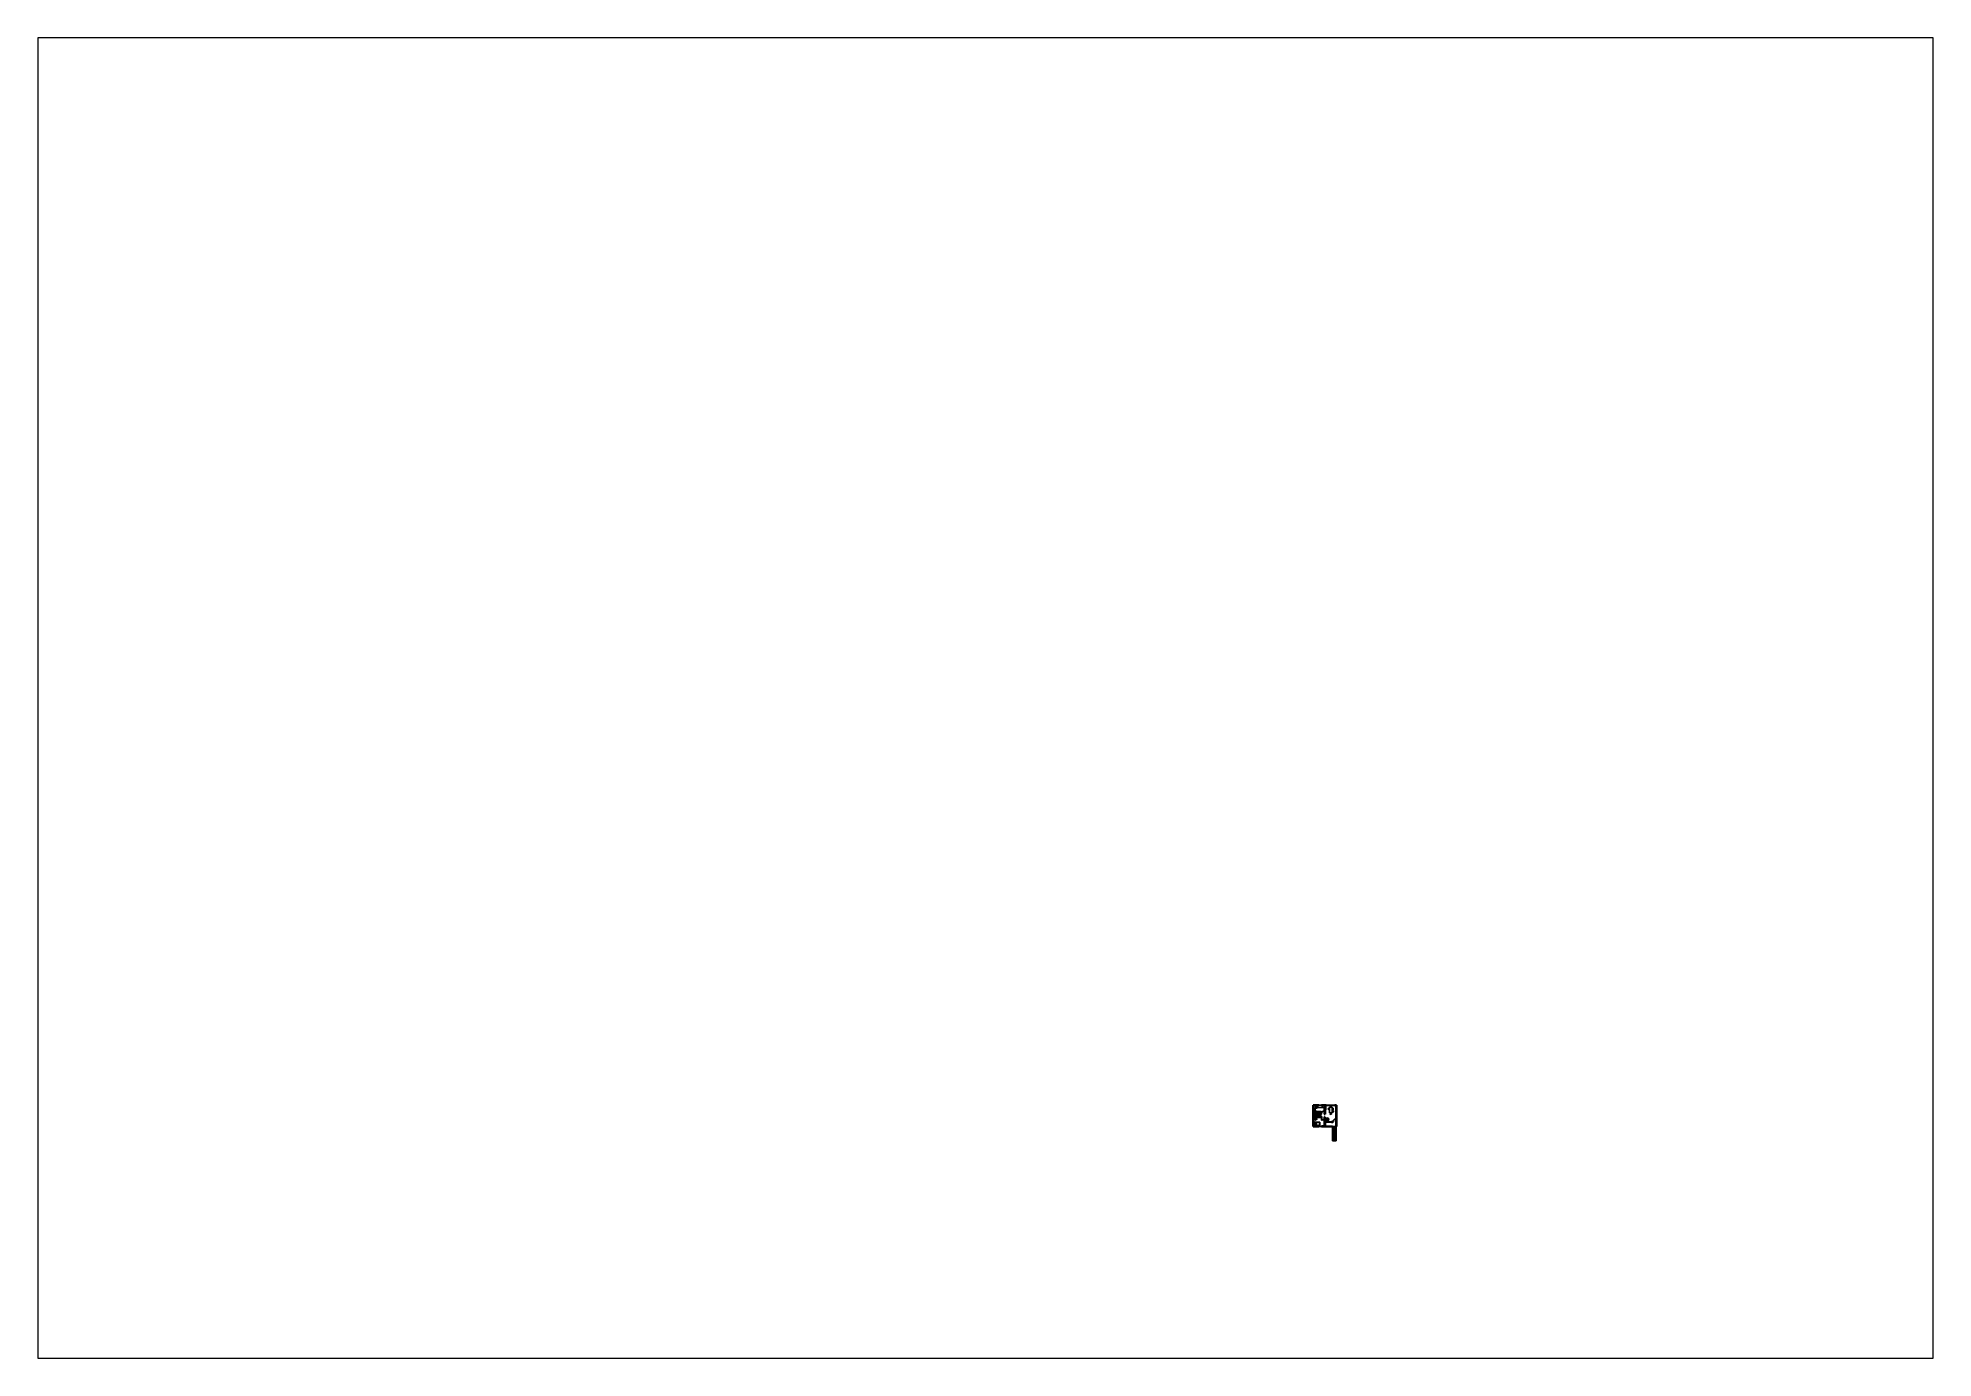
# Paper-space layout 'Layout1' of a CAD drawing. Header units: metres. Extents: x 1.13 to 10.17, y 0.79 to 7.08.
# The model-space entities are those that its viewports show. They can reach past a viewport. Long polylines and large blocks are cut down to what shows.
import ezdxf

# ---------------------------------------------------------------- set-up
doc = ezdxf.new("R2010")
doc.units = ezdxf.units.M
doc.header["$LTSCALE"] = 5
doc.header["$MEASUREMENT"] = 0
doc.linetypes.add('DASHDOT', pattern=[1, 0.5, -0.25, 0, -0.25])
doc.linetypes.add('HIDDEN', pattern=[0.375, 0.25, -0.125])
doc.layers.get('0').update_dxf_attribs({"color": 30})
for name, color, linetype, lineweight in [('A-DOOR-FULL', 4, 'Continuous', 25), ('A-FLOR-OVHD', 3, 'HIDDEN', 18), ('A-FLOR-STRS', 4, 'Continuous', 25), ('A-FURN', 8, 'Continuous', 18), ('A-GLAZ-FULL', 4, 'Continuous', 25), ('A-WALL-FULL-EXTR', 7, 'Continuous', 35), ('A-WALL-FULL-INTR', 7, 'Continuous', 35)]:
    doc.layers.add(name, color=color, linetype=linetype, lineweight=lineweight)
doc.layers.add('IKE120003-T1', color=7, linetype='Continuous', true_color=0x704f36)

# ---------------------------------------------------------------- blocks, each defined once
blk = doc.blocks.new('LAVADORA-PL')
for p, q in [((0, 0), (0, 0.6)), ((0, 0.6), (0.6, 0.6)), ((0.6, 0), (0, 0)), ((0.6, 0.6), (0.6, 0)), ((0.625, 0.575), (0.625, 0.025))]:
    blk.add_line(p, q)
for points in [[(0.6, 0.575), (0.625, 0.575)], [(0.6, 0.025), (0.625, 0.025)]]:
    blk.add_lwpolyline(points)
blk.add_circle((0.3, 0.3), 0.15)
blk = doc.blocks.new('DOOR-80')
for points in [[(-0.83, 0.09), (-0.85, 0.09), (-0.85, 0), (-0.81, 0), (-0.81, 0.04), (-0.83, 0.04), (-0.83, 0.09)], [(-0.07, 0.89), (-0.07, 0.09), (-0.03, 0.09), (-0.03, 0.89), (-0.07, 0.89)], [(-0.03, 0.09), (0, 0.09), (0, 0), (-0.05, 0), (-0.05, 0.04), (-0.03, 0.04), (-0.03, 0.09)]]:
    blk.add_lwpolyline(points)
at = {"linetype": 'HIDDEN'}
blk.add_arc((-0.02, 0.09), 0.802, 93.3811, 179.9341, dxfattribs=at)
blk = doc.blocks.new('A$C3D68A567')
for p, q in [((0.35, 1.19), (0, 1.19)), ((0, 1.19), (0, 0)), ((0.17, 0.77), (0.11, 0.77)), ((0.11, 0.77), (0.11, 0.42)), ((0.11, 0.42), (0.17, 0.42)), ((0.18, 1.19), (0.17, 0)), ((0.17, 0.59), (0.17, 0.77)), ((0.25, 1.19), (0.18, 1.19)), ((0.25, 0), (0.25, 1.19)), ((0.25, 0.59), (0.25, 0.77)), ((0.25, 0.77), (0.3, 0.77)), ((0.3, 0.43), (0.25, 0.43)), ((0.3, 0.77), (0.3, 0.43)), ((0, 0), (0.34, 0)), ((0.17, 0), (0.25, 0))]:
    blk.add_line(p, q)
blk = doc.blocks.new('A$C08E13F05')
at = {"color": 7}
for p, q in [((-50, 51), (-50, 41)), ((71, 41), (71, 48))]:
    blk.add_line(p, q, dxfattribs=at)
for points in [[(-50, 51), (-49, 49), (-47, 48), (-44, 47), (-41, 47), (-38, 46), (-34, 45), (-30, 45), (-26, 45), (-22, 44), (-18, 44), (-14, 44), (-11, 44), (-8, 44), (-4, 43), (-1, 43), (2, 43), (5, 43), (8, 43), (11, 43), (14, 43), (17, 43), (21, 43), (24, 43), (27, 43), (31, 43), (34, 43), (38, 43), (42, 43), (45, 43), (49, 43), (52, 43), (56, 44), (59, 44), (61, 45), (64, 45), (66, 46), (68, 47), (70, 47), (71, 48), (73, 49), (74, 50), (74, 52), (75, 53), (75, 55), (75, 57), (76, 59), (76, 62), (76, 66), (76, 69), (76, 74), (75, 78), (75, 83), (75, 88), (75, 93), (75, 98), (75, 103), (75, 108), (74, 112), (74, 117), (74, 121), (74, 125), (74, 129), (74, 133), (74, 136), (74, 140), (74, 143), (74, 146), (74, 149), (74, 152), (73, 154), (73, 156), (73, 158), (73, 160), (73, 162), (73, 163), (73, 164), (73, 165), (73, 165), (73, 166), (73, 166), (73, 166), (73, 167), (73, 167), (73, 167), (74, 167), (74, 167), (74, 167), (75, 167), (75, 167), (75, 167), (76, 167), (76, 167), (77, 167), (77, 167), (77, 167), (78, 168), (78, 168), (78, 168), (78, 169), (78, 170), (78, 170), (78, 171), (77, 172), (77, 173), (77, 174), (76, 175), (76, 176), (75, 178), (75, 179), (74, 180), (74, 182), (73, 183), (73, 185), (73, 186), (73, 187), (72, 189), (72, 190), (72, 191), (72, 192), (72, 194), (72, 195), (72, 196), (72, 197), (71, 198), (71, 198), (71, 199), (71, 200), (70, 200), (70, 201), (69, 201), (69, 201), (68, 201), (67, 201), (66, 201), (66, 201), (65, 201), (64, 201), (64, 201), (63, 201), (63, 201), (62, 201), (62, 201), (61, 201), (60, 201), (60, 201), (59, 201), (59, 201), (58, 201), (57, 201), (57, 201), (56, 202), (55, 202), (54, 202), (53, 202), (52, 202), (51, 202), (50, 202), (49, 202), (47, 202), (46, 202), (45, 202), (44, 202), (42, 202), (41, 202), (40, 202), (39, 202), (38, 202), (37, 202), (36, 202), (35, 202), (34, 202), (34, 202), (33, 202), (33, 202), (32, 202), (31, 202), (31, 202), (30, 202), (30, 202), (29, 202), (29, 202), (28, 203), (28, 203), (27, 203), (27, 203), (26, 203), (26, 203), (25, 203), (25, 203), (24, 203), (23, 203), (23, 203), (22, 203), (21, 203), (20, 203), (19, 203), (19, 203), (18, 203), (17, 203), (16, 203), (16, 203), (15, 203), (14, 203), (14, 202), (13, 202), (13, 202), (12, 202), (11, 202), (10, 202), (9, 202), (8, 202), (7, 202), (6, 202), (5, 202), (3, 202), (1, 202), (0, 202), (-2, 202), (-4, 203), (-6, 203), (-7, 203), (-9, 203), (-11, 203), (-12, 203), (-14, 203), (-15, 203), (-17, 203), (-18, 203), (-19, 203), (-21, 203), (-22, 203), (-23, 203), (-24, 203), (-24, 203), (-25, 203), (-26, 203), (-27, 202), (-28, 202), (-28, 202), (-29, 202), (-29, 202), (-30, 201), (-30, 201), (-31, 201), (-32, 201), (-32, 200), (-33, 200), (-34, 200), (-35, 199), (-36, 199), (-37, 199), (-39, 199), (-40, 198), (-41, 198), (-43, 198), (-44, 197), (-45, 197), (-46, 197), (-47, 197), (-48, 196), (-48, 196), (-49, 196), (-50, 196), (-50, 196), (-51, 195), (-52, 195), (-52, 195), (-53, 195), (-53, 195), (-54, 195), (-54, 195), (-55, 195), (-55, 195), (-55, 195), (-55, 195), (-56, 195), (-56, 195), (-56, 195), (-56, 195), (-57, 195), (-57, 195), (-57, 195), (-57, 195), (-58, 195), (-58, 195), (-58, 195), (-58, 194), (-58, 194), (-59, 194), (-59, 193), (-59, 193), (-59, 193), (-59, 192), (-59, 191), (-59, 191), (-59, 190), (-59, 189), (-59, 189), (-59, 188), (-59, 187), (-59, 186), (-60, 185), (-60, 184), (-60, 183), (-60, 182), (-60, 181), (-60, 180), (-60, 179), (-60, 178), (-60, 177), (-60, 176), (-60, 175), (-60, 174), (-60, 174), (-60, 173), (-60, 172), (-60, 172), (-60, 171), (-60, 170), (-60, 170), (-60, 169), (-60, 168), (-60, 168), (-60, 167), (-60, 166), (-60, 166), (-60, 165), (-60, 165), (-60, 164), (-60, 164), (-60, 163), (-60, 163), (-60, 163), (-60, 162), (-59, 162), (-59, 162), (-59, 162), (-59, 161), (-58, 161), (-58, 161), (-58, 161), (-57, 160), (-57, 160), (-56, 160), (-56, 160), (-55, 160), (-55, 160), (-54, 160), (-54, 160), (-53, 161), (-53, 161), (-52, 161), (-52, 161), (-51, 161), (-50, 161), (-50, 161), (-49, 162), (-48, 162), (-48, 162), (-47, 162), (-46, 162), (-45, 163), (-44, 163), (-43, 163), (-42, 163), (-41, 164), (-40, 164), (-39, 164), (-38, 164), (-37, 164), (-36, 165), (-35, 165), (-34, 165), (-33, 165), (-32, 165), (-31, 165), (-31, 165), (-30, 165), (-29, 165), (-28, 165), (-27, 165), (-26, 165), (-25, 165), (-24, 165), (-24, 165), (-23, 165), (-22, 165), (-20, 165), (-19, 165), (-18, 166), (-16, 166), (-15, 167)], [(-53, 161), (-52, 155), (-50, 135), (-50, 114), (-50, 89), (-50, 68), (-51, 53), (-50, 51)], [(-45, 249), (-50, 249), (-50, 259), (71, 259), (71, 249), (64, 249)], [(-45, 234), (-50, 234), (-50, 244), (-45, 244)], [(-44, 218), (-50, 218), (-50, 228), (-45, 228)], [(64, 212), (71, 212), (71, 202), (-50, 202), (-50, 212), (-44, 212)], [(-44, 197), (-45, 245), (-45, 250), (-43, 254), (-38, 255), (-6, 255), (41, 255), (57, 257), (62, 256), (64, 254), (64, 249), (64, 226), (65, 202)], [(-27, 253), (-19, 253), (-11, 252), (-5, 252), (0, 252), (5, 252), (8, 252), (11, 252), (13, 252), (16, 252), (18, 253), (20, 253), (22, 253), (23, 253), (25, 253), (26, 253), (28, 253), (29, 254), (31, 254), (32, 254), (33, 254), (35, 254), (36, 254), (37, 254), (38, 254), (39, 254), (40, 254), (40, 253), (41, 253), (41, 253), (42, 253), (42, 252), (42, 251), (43, 250), (43, 249), (43, 248), (43, 246), (43, 245), (43, 243), (43, 242), (43, 240), (42, 239), (42, 237), (42, 236), (42, 234), (42, 232), (42, 231), (43, 229), (43, 228), (43, 226), (43, 224), (43, 222), (43, 221), (43, 219), (43, 218), (43, 216), (43, 215), (43, 214), (44, 213), (44, 212), (43, 211), (43, 210), (43, 210), (43, 210), (42, 209), (41, 209), (41, 209), (40, 209), (38, 209), (37, 209), (36, 209), (34, 209), (32, 209), (31, 209), (29, 209), (27, 209), (25, 209), (23, 209), (22, 209), (20, 209), (18, 209), (16, 209), (14, 209), (13, 209), (11, 209), (9, 209), (8, 209), (6, 209), (5, 209), (3, 209), (2, 209), (0, 208), (-1, 208), (-2, 208), (-4, 208), (-5, 208), (-7, 207), (-8, 207), (-9, 207), (-11, 207), (-12, 207), (-13, 207), (-15, 206), (-16, 206), (-17, 206), (-18, 206), (-19, 206), (-20, 206), (-21, 206), (-22, 206), (-22, 207), (-23, 207), (-24, 207), (-24, 207), (-25, 207), (-25, 207), (-25, 208), (-26, 208), (-26, 208), (-26, 209), (-27, 209), (-27, 210), (-27, 211), (-27, 212), (-27, 213), (-27, 213), (-27, 214), (-27, 215), (-27, 216), (-27, 217), (-26, 218), (-26, 219), (-26, 220), (-26, 221), (-26, 222), (-26, 222), (-26, 223), (-26, 224), (-26, 225), (-26, 226), (-26, 226), (-26, 227), (-26, 228), (-26, 228), (-26, 229), (-26, 229), (-26, 230), (-26, 230), (-26, 231), (-26, 231), (-26, 232), (-26, 232), (-26, 233), (-26, 233), (-26, 234), (-26, 235), (-27, 235), (-27, 236), (-27, 237), (-27, 238), (-27, 239), (-27, 240), (-27, 241), (-26, 243), (-26, 244), (-27, 246), (-27, 248), (-27, 250), (-27, 253)], [(-15, 167), (-8, 168), (-2, 168), (2, 169), (7, 169), (10, 169), (13, 169), (16, 169), (19, 169), (21, 169), (24, 169), (26, 168), (29, 168), (31, 168), (33, 168), (35, 168), (37, 168), (39, 167), (41, 167), (43, 167), (45, 167), (46, 167), (48, 167), (50, 167), (52, 167), (55, 167), (57, 167), (60, 167), (63, 168), (65, 168), (68, 167), (71, 167), (73, 167)], [(64, 244), (71, 244), (71, 234), (64, 234)], [(64, 228), (71, 228), (71, 218), (64, 218)]]:
    blk.add_lwpolyline(points, dxfattribs=at)
blk.add_lwpolyline([(-50, 41), (71, 41), (71, 38), (-50, 38)], close=True, dxfattribs=at)
blk = doc.blocks.new('A$C08E36EE4')
for p, q in [((-28, 59), (-29, 59)), ((-29, 56), (-12, 56)), ((-25, 45), (-12, 45)), ((-20, 18), (-12, 18)), ((5, 56), (-12, 56)), ((2, 45), (-12, 45)), ((-4, 18), (-12, 18)), ((5, 59), (5, 59))]:
    blk.add_line(p, q)
for points in [[(-32, 23), (-29, 23), (-29, 59), (-32, 59)], [(-32, 59), (-29, 59), (-29, 58), (-32, 58)], [(-29, 63), (-28, 63), (-28, 62), (-29, 62)], [(5, 63), (4, 63), (4, 62), (5, 62)], [(8, 23), (5, 23), (5, 59), (8, 59)], [(8, 59), (5, 59), (5, 58), (8, 58)]]:
    blk.add_lwpolyline(points, close=True)
for points in [[(-29, 62), (-29, 19)], [(-28, 63), (-20, 64), (-12, 64)], [(-28, 62), (-20, 63), (-12, 63)], [(-28, 62), (-12, 62)], [(-12, 59), (-28, 59)], [(4, 63), (-3, 64), (-12, 64)], [(4, 62), (-3, 63), (-12, 63)], [(5, 62), (-12, 62)], [(-12, 59), (5, 59)], [(5, 62), (5, 19)]]:
    blk.add_lwpolyline(points)
for centre, radius, start, end in [((-25, 51), 6.56, 237.8862, 267.5576), ((-25, 38), 6.56, 92.4424, 122.1138), ((-21, 46), 28, 253.4121, 271.5567), ((-3, 46), 28, 268.4433, 286.5879), ((2, 51), 6.56, 272.4424, 302.1138), ((2, 38), 6.56, 57.8862, 87.5576)]:
    blk.add_arc(centre, radius, start, end)

msp = doc.modelspace()

# ---------------------------------------------------------------- linework, layer by layer
msp.add_line((-40.34, -315.82), (-40.34, -315.82))
at = {"color": 7, "lineweight": 0}
for points in [[(-39.32, -314.34), (-39.33, -314.34), (-39.32, -314.33)], [(-39.32, -314.34), (-39.33, -314.35), (-39.33, -314.34)], [(-39.32, -314.35), (-39.32, -314.35), (-39.33, -314.35)], [(-39.32, -314.41), (-39.32, -314.41), (-39.33, -314.41), (-39.33, -314.41), (-39.32, -314.41), (-39.32, -314.41)], [(-39.33, -314.41), (-39.33, -314.41), (-39.33, -314.41), (-39.33, -314.41)], [(-39.33, -314.41), (-39.33, -314.42), (-39.33, -314.42)], [(-39.33, -314.41), (-39.32, -314.41)], [(-39.33, -314.41), (-39.32, -314.41)], [(-39.32, -314.42), (-39.33, -314.42), (-39.33, -314.41)], [(-39.33, -314.42), (-39.32, -314.42)], [(-39.33, -314.42), (-39.32, -314.42)], [(-39.32, -314.34), (-39.32, -314.33), (-39.2, -314.23)], [(-39.32, -314.34), (-39.2, -314.24)], [(-39.32, -314.34), (-39.31, -314.34), (-39.2, -314.24)], [(-39.32, -314.33), (-39.32, -314.34), (-39.2, -314.24)], [(-39.32, -314.34), (-39.32, -314.34), (-39.32, -314.34)], [(-39.31, -314.34), (-39.32, -314.35), (-39.32, -314.34)], [(-39.32, -314.34), (-39.32, -314.34)], [(-39.32, -314.34), (-39.32, -314.34)], [(-39.32, -314.35), (-39.32, -314.34)], [(-39.32, -314.34), (-39.32, -314.34)], [(-39.31, -314.35), (-39.31, -314.35), (-39.32, -314.35)], [(-39.32, -314.36), (-39.32, -314.36), (-39.32, -314.35)], [(-39.32, -314.36), (-39.32, -314.35)], [(-39.32, -314.35), (-39.32, -314.35)], [(-39.32, -314.36), (-39.31, -314.35)], [(-39.32, -314.37), (-39.32, -314.37), (-39.32, -314.36)], [(-39.32, -314.37), (-39.32, -314.36)], [(-39.32, -314.37), (-39.31, -314.36)], [(-39.31, -314.37), (-39.32, -314.38), (-39.32, -314.37)], [(-39.31, -314.37), (-39.32, -314.37)], [(-39.31, -314.38), (-39.32, -314.38), (-39.32, -314.38)], [(-39.31, -314.38), (-39.32, -314.39), (-39.32, -314.38)], [(-39.31, -314.39), (-39.32, -314.39), (-39.32, -314.39)], [(-39.31, -314.39), (-39.32, -314.4), (-39.32, -314.39)], [(-39.31, -314.4), (-39.32, -314.41), (-39.32, -314.4)], [(-39.31, -314.41), (-39.32, -314.41), (-39.32, -314.41)], [(-39.31, -314.42), (-39.31, -314.43), (-39.32, -314.41)], [(-39.32, -314.41), (-39.32, -314.41)], [(-39.32, -314.42), (-39.32, -314.42)], [(-39.31, -314.34), (-39.31, -314.35), (-39.19, -314.25)], [(-39.31, -314.35), (-39.31, -314.36), (-39.19, -314.26)], [(-39.18, -314.26), (-39.31, -314.37), (-39.31, -314.37), (-39.18, -314.26)], [(-39.31, -314.37), (-39.31, -314.37), (-39.18, -314.26)], [(-39.31, -314.37), (-39.31, -314.38), (-39.17, -314.27)], [(-39.17, -314.27), (-39.31, -314.39), (-39.31, -314.39)], [(-39.17, -314.28), (-39.31, -314.39), (-39.3, -314.4)], [(-39.31, -314.36), (-39.31, -314.36), (-39.31, -314.35)], [(-39.31, -314.36), (-39.31, -314.37)], [(-39.31, -314.37), (-39.31, -314.37), (-39.31, -314.36)], [(-39.31, -314.37), (-39.31, -314.37), (-39.31, -314.37)], [(-39.31, -314.37), (-39.31, -314.38), (-39.31, -314.37)], [(-39.31, -314.38), (-39.31, -314.37)], [(-39.31, -314.37), (-39.31, -314.37)], [(-39.31, -314.38), (-39.31, -314.37)], [(-39.31, -314.38), (-39.31, -314.39)], [(-39.31, -314.38), (-39.31, -314.38), (-39.31, -314.38)], [(-39.31, -314.38), (-39.31, -314.39)], [(-39.31, -314.38), (-39.31, -314.38)], [(-39.31, -314.39), (-39.31, -314.38)], [(-39.31, -314.38), (-39.31, -314.38)], [(-39.31, -314.39), (-39.31, -314.38)], [(-39.31, -314.4), (-39.31, -314.4), (-39.31, -314.39)], [(-39.31, -314.4), (-39.31, -314.39), (-39.31, -314.39)], [(-39.31, -314.39), (-39.31, -314.39)], [(-39.31, -314.4), (-39.31, -314.39)], [(-39.31, -314.39), (-39.31, -314.39)], [(-39.3, -314.41), (-39.31, -314.4), (-39.3, -314.4)], [(-39.31, -314.41), (-39.31, -314.4)], [(-39.31, -314.4), (-39.31, -314.4)], [(-39.31, -314.41), (-39.31, -314.4)], [(-39.31, -314.42), (-39.31, -314.41)], [(-39.31, -314.42), (-39.3, -314.41)], [(-39.3, -314.43), (-39.31, -314.42)], [(-39.3, -314.43), (-39.3, -314.44), (-39.31, -314.43)], [(-39.16, -314.28), (-39.3, -314.4), (-39.3, -314.41)], [(-39.15, -314.29), (-39.3, -314.41), (-39.29, -314.43)], [(-39.29, -314.43), (-39.3, -314.43), (-39.3, -314.41), (-39.3, -314.41)], [(-39.27, -314.45), (-39.28, -314.45), (-39.3, -314.43)], [(-39.28, -314.46), (-39.3, -314.43)], [(-39.3, -314.43), (-39.3, -314.43)], [(-39.28, -314.46), (-39.29, -314.46), (-39.3, -314.44)], [(-39.27, -314.45), (-39.29, -314.43), (-39.14, -314.3)], [(-39.26, -314.48), (-39.26, -314.49), (-39.29, -314.46)], [(-39.28, -314.46), (-39.28, -314.45)], [(-39.26, -314.48), (-39.25, -314.48), (-39.28, -314.45)], [(-39.26, -314.48), (-39.28, -314.46)], [(-39.13, -314.32), (-39.27, -314.45), (-39.25, -314.48), (-39.1, -314.35)], [(-39.23, -314.52), (-39.26, -314.48)], [(-39.23, -314.52), (-39.24, -314.52), (-39.26, -314.49)], [(-39.25, -314.48), (-39.22, -314.51), (-39.07, -314.38)], [(-39.25, -314.48), (-39.25, -314.48)], [(-39.22, -314.51), (-39.23, -314.51), (-39.25, -314.48)], [(-39.2, -314.55), (-39.21, -314.55), (-39.24, -314.52)], [(-39.2, -314.54), (-39.2, -314.54), (-39.23, -314.51)], [(-39.23, -314.52), (-39.23, -314.51)], [(-39.2, -314.55), (-39.23, -314.52)], [(-39.22, -314.51), (-39.2, -314.54), (-39.05, -314.41)], [(-39.18, -314.58), (-39.18, -314.58), (-39.21, -314.55)], [(-39.2, -314.24), (-39.2, -314.23), (-39.08, -314.13), (-39.2, -314.24), (-39.2, -314.24)], [(-39.08, -314.14), (-39.2, -314.24), (-39.2, -314.24)], [(-39.07, -314.14), (-39.19, -314.25), (-39.2, -314.24)], [(-39.08, -314.14), (-39.2, -314.24), (-39.2, -314.24)], [(-39.2, -314.54), (-39.17, -314.57), (-39.02, -314.44)], [(-39.17, -314.57), (-39.18, -314.57), (-39.2, -314.54)], [(-39.2, -314.55), (-39.2, -314.54)], [(-39.18, -314.58), (-39.2, -314.55)], [(-39.06, -314.15), (-39.19, -314.26), (-39.19, -314.25)], [(-39.05, -314.15), (-39.18, -314.26), (-39.19, -314.26)], [(-39.17, -314.27), (-39.18, -314.26), (-39.05, -314.15)], [(-39.05, -314.15), (-39.18, -314.26), (-39.18, -314.26)], [(-39.18, -314.26), (-39.18, -314.26)], [(-39.15, -314.59), (-39.15, -314.6), (-39.18, -314.57)], [(-39.18, -314.58), (-39.18, -314.57)], [(-39.16, -314.6), (-39.16, -314.61), (-39.18, -314.58)], [(-39.16, -314.6), (-39.18, -314.58)], [(-39.17, -314.27), (-39.17, -314.27), (-39.04, -314.15)], [(-39.16, -314.28), (-39.17, -314.28), (-39.03, -314.16)], [(-39.17, -314.28), (-39.17, -314.27), (-39.03, -314.16)], [(-39.17, -314.57), (-39.15, -314.59), (-39, -314.47)], [(-39.02, -314.16), (-39.01, -314.17), (-39.15, -314.29), (-39.16, -314.28), (-39.02, -314.16), (-39.02, -314.16)], [(-39.13, -314.63), (-39.16, -314.6)], [(-39.16, -314.6), (-39.15, -314.6)], [(-39.13, -314.63), (-39.14, -314.64), (-39.16, -314.61)], [(-39.01, -314.17), (-39, -314.18), (-39.14, -314.3), (-39.15, -314.29)], [(-39.15, -314.59), (-39.13, -314.62), (-38.98, -314.5)], [(-39.13, -314.62), (-39.13, -314.62), (-39.15, -314.6)], [(-38.98, -314.2), (-39.13, -314.32), (-39.14, -314.3)], [(-39.11, -314.66), (-39.11, -314.66), (-39.14, -314.64)], [(-38.95, -314.23), (-39.1, -314.35), (-39.13, -314.32)], [(-38.96, -314.52), (-39.11, -314.64), (-39.13, -314.62)], [(-39.13, -314.62), (-39.11, -314.65)], [(-39.13, -314.63), (-39.13, -314.62)], [(-39.11, -314.66), (-39.13, -314.63)], [(-39.09, -314.67), (-39.11, -314.65), (-39.11, -314.64)], [(-39.11, -314.64), (-39.08, -314.67)], [(-39.11, -314.66), (-39.11, -314.65)], [(-39.09, -314.68), (-39.09, -314.69), (-39.11, -314.66)], [(-39.09, -314.68), (-39.11, -314.66)], [(-38.94, -314.26), (-39.07, -314.38), (-39.1, -314.35)], [(-39.07, -314.7), (-39.09, -314.67), (-39.08, -314.67)], [(-39.09, -314.68), (-39.09, -314.67)], [(-39.07, -314.7), (-39.09, -314.68)], [(-39.07, -314.7), (-39.07, -314.71), (-39.09, -314.69)], [(-39.08, -314.13), (-39.08, -314.12), (-39.07, -314.13)], [(-39.08, -314.13), (-39.08, -314.12)], [(-39.08, -314.13), (-39.08, -314.14), (-39.08, -314.14)], [(-39.08, -314.13), (-39.07, -314.13)], [(-39.08, -314.13), (-39.08, -314.13)], [(-39.08, -314.14), (-39.07, -314.13)], [(-39.08, -314.14), (-39.08, -314.14)], [(-39.08, -314.14), (-39.07, -314.14), (-39.08, -314.14), (-39.07, -314.14)], [(-39.08, -314.14), (-39.08, -314.14)], [(-38.94, -314.55), (-39.08, -314.67), (-39.06, -314.69)], [(-39.07, -314.14), (-39.07, -314.13), (-39.06, -314.14), (-39.06, -314.14), (-39.07, -314.14), (-39.07, -314.14)], [(-39.07, -314.13), (-39.07, -314.13), (-39.07, -314.13)], [(-39.07, -314.13), (-39.07, -314.14)], [(-39.07, -314.14), (-39.07, -314.14), (-39.07, -314.14), (-39.06, -314.15)], [(-39.07, -314.14), (-39.06, -314.14), (-39.06, -314.15), (-39.05, -314.15)], [(-39.07, -314.14), (-39.06, -314.14)], [(-39.07, -314.14), (-39.07, -314.14)], [(-38.93, -314.32), (-39.05, -314.41), (-39.07, -314.38)], [(-39.05, -314.72), (-39.07, -314.7), (-39.06, -314.69)], [(-39.04, -314.73), (-39.07, -314.7)], [(-39.07, -314.7), (-39.07, -314.7)], [(-39.04, -314.73), (-39.05, -314.74), (-39.07, -314.71)], [(-39.06, -314.14), (-39.05, -314.15), (-39.05, -314.15), (-39.05, -314.15), (-39.05, -314.15)], [(-39.06, -314.14), (-39.05, -314.14), (-39.05, -314.14), (-39.06, -314.14)], [(-39.06, -314.14), (-39.05, -314.14)], [(-38.93, -314.58), (-39.06, -314.69)], [(-38.93, -314.62), (-39.04, -314.72), (-39.06, -314.69)], [(-39.05, -314.15), (-39.04, -314.14), (-39.04, -314.14)], [(-39.04, -314.14), (-39.05, -314.14)], [(-39.05, -314.14), (-39.05, -314.15)], [(-39.05, -314.15), (-39.04, -314.15), (-39.04, -314.15)], [(-39.05, -314.15), (-39.05, -314.15), (-39.04, -314.15)], [(-39.05, -314.15), (-39.04, -314.15)], [(-39.04, -314.15), (-39.05, -314.15), (-39.04, -314.15)], [(-39.05, -314.15), (-39.05, -314.15)], [(-39.05, -314.15), (-39.05, -314.15)], [(-38.93, -314.37), (-39.02, -314.44), (-39.05, -314.41)], [(-39.03, -314.73), (-39.04, -314.73), (-39.05, -314.72), (-39.04, -314.72)], [(-39.04, -314.73), (-39.05, -314.72)], [(-39.04, -314.74), (-39.04, -314.75), (-39.05, -314.74)], [(-39.05, -314.74), (-39.05, -314.74)], [(-39.05, -314.74), (-39.05, -314.75), (-39.05, -314.74)], [(-39.05, -314.74), (-39.05, -314.74)], [(-39.05, -314.75), (-39.05, -314.75), (-39.05, -314.74)], [(-39.05, -314.74), (-39.05, -314.75)], [(-39.05, -314.75), (-39.04, -314.75)], [(-39.04, -314.75), (-39.05, -314.75)], [(-39.05, -314.75), (-39.04, -314.75)], [(-39.04, -314.15), (-39.03, -314.14), (-39.03, -314.14)], [(-39.04, -314.15), (-39.04, -314.14), (-39.03, -314.14)], [(-39.04, -314.15), (-39.03, -314.16)], [(-39.04, -314.15), (-39.03, -314.15)], [(-39.04, -314.15), (-39.04, -314.15)], [(-39.03, -314.15), (-39.04, -314.15), (-39.03, -314.15), (-39.03, -314.15)], [(-39.04, -314.15), (-39.04, -314.15), (-39.04, -314.15)], [(-39.04, -314.72), (-39.03, -314.73), (-38.93, -314.64)], [(-39.03, -314.73), (-39.03, -314.74), (-39.04, -314.73)], [(-39.04, -314.74), (-39.04, -314.73)], [(-39.04, -314.74), (-39.04, -314.73)], [(-39.04, -314.74), (-39.03, -314.75)], [(-39.04, -314.75), (-39.04, -314.74)], [(-39.04, -314.75), (-39.03, -314.76)], [(-39.04, -314.75), (-39.04, -314.75)], [(-39.04, -314.75), (-39.04, -314.75)], [(-39.04, -314.75), (-39.04, -314.75)], [(-39.03, -314.15), (-39.02, -314.14), (-39.01, -314.15)], [(-39.03, -314.15), (-39.03, -314.14), (-39.02, -314.14)], [(-39.03, -314.16), (-39.03, -314.15), (-39.02, -314.16)], [(-39.03, -314.16), (-39.03, -314.15), (-39.03, -314.15)], [(-39.03, -314.15), (-39.02, -314.15)], [(-39.03, -314.15), (-39.03, -314.15)], [(-39.03, -314.15), (-39.03, -314.15)], [(-39.03, -314.15), (-39.02, -314.15)], [(-39.03, -314.16), (-39.02, -314.16)], [(-39.03, -314.16), (-39.03, -314.16)], [(-38.93, -314.65), (-39.03, -314.73), (-39.03, -314.73)], [(-38.93, -314.66), (-39.03, -314.75), (-39.03, -314.73)], [(-38.93, -314.68), (-39.02, -314.75), (-39.03, -314.75)], [(-39.03, -314.75), (-39.03, -314.75), (-39.03, -314.74)], [(-39.02, -314.75), (-39.03, -314.76), (-39.03, -314.75)], [(-39.02, -314.15), (-39.01, -314.15), (-39.01, -314.15)], [(-39.02, -314.15), (-39.01, -314.15)], [(-39.02, -314.16), (-39.01, -314.15)], [(-39.02, -314.16), (-39.02, -314.16), (-39.01, -314.16), (-39.01, -314.17)], [(-39.02, -314.44), (-39, -314.47)], [(-39.01, -314.14), (-39.01, -314.14), (-39.01, -314.15), (-39.01, -314.14), (-39.01, -314.14)], [(-39.01, -314.14), (-39.01, -314.14), (-39.01, -314.14), (-39.01, -314.14), (-39.01, -314.14)], [(-39.01, -314.14), (-39.01, -314.14), (-39.01, -314.14)], [(-39, -314.14), (-39, -314.15), (-39.01, -314.14)], [(-39.01, -314.15), (-39.01, -314.14)], [(-39.01, -314.15), (-39.01, -314.14)], [(-39.01, -314.15), (-39.01, -314.14)], [(-39, -314.14), (-39.01, -314.14)], [(-39.01, -314.15), (-39.01, -314.15), (-38.99, -314.16), (-39, -314.16), (-39.01, -314.15), (-39.01, -314.15)], [(-39.01, -314.15), (-39, -314.15)], [(-39.01, -314.16), (-38.99, -314.18), (-39, -314.18)], [(-39.01, -314.16), (-39, -314.16)], [(-38.99, -314.16), (-38.98, -314.17), (-38.99, -314.17), (-39, -314.16)], [(-39, -314.18), (-38.98, -314.2)], [(-38.93, -314.46), (-38.98, -314.5), (-39, -314.47), (-38.93, -314.41)], [(-38.98, -314.17), (-38.96, -314.18), (-38.97, -314.19), (-38.99, -314.17)], [(-38.99, -314.18), (-38.99, -314.17)], [(-38.99, -314.18), (-38.97, -314.19), (-38.98, -314.2), (-38.95, -314.23)], [(-38.98, -314.5), (-38.96, -314.52)], [(-38.96, -314.18), (-38.94, -314.21), (-38.94, -314.22), (-38.97, -314.19)], [(-38.97, -314.19), (-38.95, -314.22), (-38.95, -314.23), (-38.94, -314.25)], [(-38.97, -314.19), (-38.97, -314.19)], [(-38.94, -314.55), (-38.96, -314.52), (-38.93, -314.5)], [(-38.94, -314.24), (-38.95, -314.22)], [(-38.95, -314.22), (-38.94, -314.22)], [(-38.93, -315.51), (-38.94, -313.95), (-38.2, -313.95), (-38.19, -315.51), (-38.93, -315.51), (-38.93, -315.51)], [(-38.2, -313.95), (-38.94, -313.95)], [(-38.94, -313.95), (-38.93, -315.51)], [(-38.94, -314.22), (-38.94, -314.21)], [(-38.94, -314.22), (-38.94, -314.23)], [(-38.93, -314.55), (-38.94, -314.55), (-38.93, -314.54)], [(-38.93, -315.51), (-38.19, -315.51)], [(-38.78, -315.51), (-38.78, -315.53)], [(-38.77, -315.51), (-38.77, -315.53), (-38.78, -315.53)], [(-38.78, -315.53), (-38.78, -315.56)], [(-38.77, -315.53), (-38.77, -315.56), (-38.78, -315.56)], [(-38.78, -315.56), (-38.78, -315.6)], [(-38.77, -315.56), (-38.77, -315.6), (-38.78, -315.6)], [(-38.78, -315.6), (-38.78, -315.63)], [(-38.77, -315.6), (-38.77, -315.63), (-38.78, -315.63)], [(-38.78, -315.63), (-38.78, -315.67)], [(-38.77, -315.63), (-38.77, -315.67), (-38.78, -315.67)], [(-38.78, -315.67), (-38.78, -315.71)], [(-38.77, -315.67), (-38.77, -315.71), (-38.78, -315.71)], [(-38.78, -315.71), (-38.78, -315.75)], [(-38.77, -315.71), (-38.77, -315.75), (-38.78, -315.75)], [(-38.78, -315.75), (-38.78, -315.79), (-38.77, -315.79)], [(-38.78, -315.79), (-38.78, -315.81), (-38.77, -315.81)], [(-38.78, -315.81), (-38.77, -315.83)], [(-38.78, -315.85), (-38.78, -315.84), (-38.78, -315.84)], [(-38.77, -315.85), (-38.78, -315.85), (-38.77, -315.84)], [(-38.78, -315.85), (-38.78, -315.85), (-38.77, -315.84)], [(-38.78, -315.85), (-38.78, -315.84), (-38.77, -315.84)], [(-38.78, -315.85), (-38.77, -315.85)], [(-38.78, -315.85), (-38.78, -315.85)], [(-38.78, -315.85), (-38.78, -315.85), (-38.78, -315.85)], [(-38.78, -315.85), (-38.77, -315.85)], [(-38.78, -315.85), (-38.78, -315.85)], [(-38.77, -315.53), (-38.76, -315.53)], [(-38.77, -315.56), (-38.76, -315.56)], [(-38.77, -315.6), (-38.76, -315.6)], [(-38.77, -315.63), (-38.76, -315.63)], [(-38.77, -315.67), (-38.76, -315.67)], [(-38.76, -315.71), (-38.77, -315.75)], [(-38.76, -315.71), (-38.76, -315.75), (-38.77, -315.75)], [(-38.77, -315.71), (-38.76, -315.71)], [(-38.77, -315.75), (-38.77, -315.79)], [(-38.76, -315.75), (-38.76, -315.79), (-38.77, -315.79)], [(-38.77, -315.75), (-38.77, -315.79), (-38.77, -315.79)], [(-38.77, -315.75), (-38.77, -315.75)], [(-38.77, -315.79), (-38.76, -315.81)], [(-38.77, -315.79), (-38.77, -315.81), (-38.76, -315.81)], [(-38.77, -315.81), (-38.77, -315.83), (-38.77, -315.83)], [(-38.77, -315.83), (-38.77, -315.84)], [(-38.77, -315.83), (-38.76, -315.84), (-38.77, -315.84)], [(-38.77, -315.83), (-38.76, -315.84)], [(-38.77, -315.84), (-38.77, -315.85)], [(-38.76, -315.84), (-38.76, -315.85), (-38.77, -315.85)], [(-38.77, -315.85), (-38.76, -315.86)], [(-38.77, -315.85), (-38.77, -315.85)], [(-38.77, -315.85), (-38.77, -315.85)], [(-38.77, -315.85), (-38.77, -315.85), (-38.77, -315.85)], [(-38.76, -315.51), (-38.76, -315.53), (-38.76, -315.53), (-38.76, -315.51)], [(-38.57, -315.51), (-38.56, -315.53), (-38.76, -315.53)], [(-38.76, -315.53), (-38.76, -315.56), (-38.76, -315.56), (-38.76, -315.53)], [(-38.56, -315.53), (-38.56, -315.56), (-38.76, -315.56)], [(-38.76, -315.6), (-38.56, -315.6), (-38.56, -315.56)], [(-38.76, -315.56), (-38.76, -315.6)], [(-38.76, -315.56), (-38.76, -315.6), (-38.76, -315.6)], [(-38.76, -315.6), (-38.76, -315.63)], [(-38.76, -315.6), (-38.76, -315.63), (-38.76, -315.63)], [(-38.56, -315.67), (-38.56, -315.63), (-38.76, -315.63)], [(-38.76, -315.63), (-38.76, -315.67)], [(-38.76, -315.63), (-38.76, -315.67), (-38.76, -315.67)], [(-38.56, -315.71), (-38.56, -315.67), (-38.76, -315.67)], [(-38.76, -315.67), (-38.76, -315.71)], [(-38.76, -315.67), (-38.76, -315.71), (-38.76, -315.71)], [(-38.56, -315.75), (-38.56, -315.71), (-38.76, -315.71)], [(-38.56, -315.79), (-38.56, -315.75), (-38.76, -315.75)], [(-38.76, -315.81), (-38.56, -315.81), (-38.56, -315.79), (-38.76, -315.79)], [(-38.76, -315.79), (-38.76, -315.81), (-38.76, -315.81)], [(-38.76, -315.81), (-38.75, -315.84), (-38.76, -315.84), (-38.76, -315.81)], [(-38.75, -315.84), (-38.75, -315.85), (-38.76, -315.85)], [(-38.76, -315.84), (-38.76, -315.85), (-38.76, -315.84)], [(-38.75, -315.85), (-38.75, -315.85), (-38.75, -315.85), (-38.76, -315.85)], [(-38.76, -315.85), (-38.75, -315.86), (-38.76, -315.86)], [(-38.76, -315.85), (-38.75, -315.85)], [(-38.76, -315.86), (-38.75, -315.86)], [(-38.76, -315.86), (-38.76, -315.86)], [(-38.75, -315.86), (-38.75, -315.86), (-38.76, -315.86)], [(-38.56, -315.81), (-38.56, -315.83), (-38.75, -315.84)], [(-38.56, -315.83), (-38.56, -315.85), (-38.75, -315.85)], [(-38.75, -315.85), (-38.74, -315.86), (-38.75, -315.86), (-38.75, -315.85)], [(-38.56, -315.85), (-38.56, -315.85), (-38.75, -315.85)], [(-38.74, -315.86), (-38.74, -315.86), (-38.74, -315.86), (-38.75, -315.86)], [(-38.75, -315.86), (-38.75, -315.87)], [(-38.74, -315.86), (-38.74, -315.87), (-38.75, -315.87)], [(-38.75, -315.86), (-38.74, -315.86), (-38.75, -315.86)], [(-38.75, -315.86), (-38.74, -315.86)], [(-38.75, -315.86), (-38.75, -315.86)], [(-38.75, -315.87), (-38.74, -315.87)], [(-38.56, -315.85), (-38.56, -315.86), (-38.74, -315.86)], [(-38.56, -315.87), (-38.74, -315.87), (-38.74, -315.86)], [(-38.74, -315.86), (-38.74, -315.87), (-38.74, -315.87)], [(-38.56, -315.86), (-38.56, -315.86), (-38.74, -315.86)], [(-38.74, -315.86), (-38.74, -315.87)], [(-38.56, -315.87), (-38.56, -315.87), (-38.73, -315.87), (-38.74, -315.87)], [(-38.74, -315.87), (-38.74, -315.88), (-38.73, -315.88)], [(-38.74, -315.87), (-38.74, -315.87), (-38.73, -315.87)], [(-38.74, -315.87), (-38.74, -315.88)], [(-38.74, -315.87), (-38.74, -315.88), (-38.74, -315.88)], [(-38.74, -315.87), (-38.74, -315.87), (-38.74, -315.87)], [(-38.74, -315.87), (-38.74, -315.88)], [(-38.74, -315.87), (-38.74, -315.87)], [(-38.74, -315.88), (-38.73, -315.88), (-38.73, -315.88)], [(-38.74, -315.88), (-38.73, -315.9)], [(-38.74, -315.88), (-38.74, -315.88)], [(-38.74, -315.88), (-38.73, -315.88), (-38.74, -315.88)], [(-38.74, -315.88), (-38.73, -315.88)], [(-38.56, -315.88), (-38.56, -315.87), (-38.73, -315.88), (-38.73, -315.87)], [(-38.56, -315.89), (-38.56, -315.89), (-38.72, -315.89), (-38.73, -315.88)], [(-38.56, -315.89), (-38.56, -315.88), (-38.73, -315.88), (-38.73, -315.88)], [(-38.73, -315.88), (-38.73, -315.89), (-38.72, -315.89)], [(-38.73, -315.88), (-38.73, -315.9), (-38.73, -315.9)], [(-38.73, -315.88), (-38.73, -315.89)], [(-38.73, -315.89), (-38.72, -315.9), (-38.72, -315.9)], [(-38.73, -315.9), (-38.73, -315.91)], [(-38.72, -315.9), (-38.72, -315.9), (-38.73, -315.91)], [(-38.73, -315.9), (-38.73, -315.9)], [(-38.73, -315.9), (-38.72, -315.9), (-38.73, -315.9)], [(-38.73, -315.9), (-38.72, -315.9)], [(-38.73, -315.91), (-38.72, -315.91)], [(-38.56, -315.9), (-38.56, -315.89), (-38.72, -315.9), (-38.72, -315.89)], [(-38.56, -315.9), (-38.72, -315.9), (-38.72, -315.9)], [(-38.72, -315.9), (-38.72, -315.9)], [(-38.72, -315.9), (-38.72, -315.9)], [(-38.72, -315.9), (-38.72, -315.9), (-38.72, -315.9)], [(-38.56, -315.91), (-38.72, -315.91), (-38.72, -315.9), (-38.56, -315.9), (-38.56, -315.91), (-38.56, -315.91)], [(-38.72, -315.9), (-38.72, -315.9)], [(-38.72, -315.9), (-38.72, -315.9)], [(-38.37, -315.51), (-38.37, -315.53), (-38.56, -315.53)], [(-38.37, -315.53), (-38.37, -315.56), (-38.56, -315.56)], [(-38.37, -315.56), (-38.37, -315.6), (-38.56, -315.6)], [(-38.56, -315.63), (-38.56, -315.6)], [(-38.37, -315.6), (-38.37, -315.63), (-38.56, -315.63)], [(-38.37, -315.63), (-38.37, -315.67), (-38.56, -315.67)], [(-38.37, -315.67), (-38.37, -315.71), (-38.56, -315.71)], [(-38.37, -315.71), (-38.37, -315.75), (-38.56, -315.75)], [(-38.37, -315.75), (-38.37, -315.79), (-38.56, -315.79)], [(-38.37, -315.79), (-38.37, -315.81), (-38.56, -315.81)], [(-38.37, -315.81), (-38.37, -315.83), (-38.56, -315.83)], [(-38.37, -315.83), (-38.38, -315.84), (-38.56, -315.85)], [(-38.38, -315.84), (-38.38, -315.85), (-38.56, -315.85)], [(-38.38, -315.85), (-38.39, -315.86), (-38.56, -315.86)], [(-38.56, -315.87), (-38.56, -315.86)], [(-38.39, -315.86), (-38.39, -315.86), (-38.56, -315.86)], [(-38.39, -315.86), (-38.39, -315.86), (-38.56, -315.87)], [(-38.39, -315.86), (-38.39, -315.87), (-38.56, -315.87)], [(-38.56, -315.87), (-38.56, -315.87)], [(-38.4, -315.87), (-38.4, -315.88), (-38.56, -315.88)], [(-38.39, -315.87), (-38.4, -315.87), (-38.56, -315.87)], [(-38.4, -315.88), (-38.41, -315.89), (-38.56, -315.89)], [(-38.4, -315.88), (-38.4, -315.88), (-38.56, -315.89)], [(-38.41, -315.89), (-38.41, -315.9), (-38.56, -315.9)], [(-38.56, -315.9), (-38.56, -315.9)], [(-38.56, -315.91), (-38.41, -315.9)], [(-38.56, -315.9), (-38.41, -315.9), (-38.41, -315.9)], [(-38.41, -315.89), (-38.4, -315.89)], [(-38.4, -315.9), (-38.41, -315.9), (-38.4, -315.89)], [(-38.41, -315.9), (-38.41, -315.9)], [(-38.41, -315.9), (-38.41, -315.9)], [(-38.41, -315.9), (-38.4, -315.9)], [(-38.4, -315.9), (-38.41, -315.9)], [(-38.41, -315.9), (-38.41, -315.9)], [(-38.4, -315.87), (-38.39, -315.87)], [(-38.4, -315.88), (-38.4, -315.88)], [(-38.4, -315.88), (-38.39, -315.88)], [(-38.39, -315.88), (-38.39, -315.89), (-38.4, -315.89), (-38.39, -315.88)], [(-38.39, -315.88), (-38.4, -315.88), (-38.39, -315.88)], [(-38.4, -315.89), (-38.4, -315.89), (-38.4, -315.88)], [(-38.39, -315.89), (-38.39, -315.9), (-38.4, -315.9), (-38.4, -315.89)], [(-38.39, -315.9), (-38.4, -315.9), (-38.4, -315.9), (-38.4, -315.9)], [(-38.39, -315.86), (-38.39, -315.86)], [(-38.39, -315.86), (-38.38, -315.86)], [(-38.39, -315.86), (-38.38, -315.86)], [(-38.37, -315.86), (-38.38, -315.87), (-38.39, -315.87), (-38.38, -315.86)], [(-38.38, -315.86), (-38.39, -315.86), (-38.38, -315.86)], [(-38.39, -315.87), (-38.39, -315.87), (-38.39, -315.86)], [(-38.39, -315.87), (-38.39, -315.87)], [(-38.38, -315.87), (-38.38, -315.87), (-38.39, -315.87), (-38.39, -315.87)], [(-38.38, -315.87), (-38.39, -315.88), (-38.39, -315.88), (-38.39, -315.87)], [(-38.39, -315.87), (-38.39, -315.87), (-38.39, -315.87)], [(-38.39, -315.88), (-38.39, -315.88), (-38.39, -315.87)], [(-38.39, -315.88), (-38.39, -315.88), (-38.39, -315.88), (-38.39, -315.88)], [(-38.38, -315.84), (-38.37, -315.84)], [(-38.38, -315.85), (-38.37, -315.85)], [(-38.37, -315.85), (-38.37, -315.86), (-38.38, -315.86), (-38.37, -315.85)], [(-38.37, -315.85), (-38.38, -315.86), (-38.37, -315.85)], [(-38.37, -315.86), (-38.37, -315.86), (-38.38, -315.86), (-38.38, -315.86)], [(-38.38, -315.86), (-38.38, -315.86), (-38.38, -315.86)], [(-38.36, -315.51), (-38.36, -315.52), (-38.37, -315.53), (-38.37, -315.51)], [(-38.36, -315.52), (-38.36, -315.56), (-38.37, -315.56), (-38.37, -315.53)], [(-38.37, -315.53), (-38.37, -315.53)], [(-38.37, -315.56), (-38.37, -315.56)], [(-38.36, -315.56), (-38.36, -315.59), (-38.37, -315.6), (-38.37, -315.56)], [(-38.36, -315.59), (-38.36, -315.63), (-38.37, -315.63), (-38.37, -315.6)], [(-38.37, -315.6), (-38.37, -315.6)], [(-38.37, -315.63), (-38.37, -315.63)], [(-38.36, -315.63), (-38.36, -315.66), (-38.37, -315.67), (-38.37, -315.63)], [(-38.36, -315.66), (-38.36, -315.71), (-38.36, -315.71), (-38.37, -315.67)], [(-38.37, -315.67), (-38.37, -315.67)], [(-38.37, -315.71), (-38.36, -315.71)], [(-38.36, -315.79), (-38.36, -315.75), (-38.37, -315.75)], [(-38.37, -315.81), (-38.37, -315.81), (-38.36, -315.79), (-38.37, -315.79)], [(-38.36, -315.79), (-38.36, -315.81), (-38.37, -315.81)], [(-38.36, -315.83), (-38.37, -315.83), (-38.37, -315.81)], [(-38.37, -315.83), (-38.37, -315.83)], [(-38.35, -315.83), (-38.36, -315.84), (-38.37, -315.84), (-38.36, -315.83)], [(-38.37, -315.84), (-38.37, -315.84), (-38.37, -315.83)], [(-38.36, -315.84), (-38.36, -315.85), (-38.37, -315.85), (-38.37, -315.84)], [(-38.37, -315.85), (-38.37, -315.85), (-38.37, -315.84)], [(-38.36, -315.85), (-38.37, -315.85), (-38.37, -315.85), (-38.37, -315.85)], [(-38.35, -315.51), (-38.35, -315.52), (-38.36, -315.52)], [(-38.35, -315.52), (-38.35, -315.56), (-38.36, -315.56)], [(-38.35, -315.56), (-38.35, -315.59), (-38.36, -315.59)], [(-38.35, -315.59), (-38.35, -315.63), (-38.36, -315.63)], [(-38.35, -315.63), (-38.35, -315.66), (-38.36, -315.66)], [(-38.35, -315.66), (-38.35, -315.71), (-38.36, -315.71)], [(-38.36, -315.75), (-38.36, -315.71)], [(-38.35, -315.71), (-38.35, -315.75), (-38.36, -315.75)], [(-38.36, -315.71), (-38.36, -315.75), (-38.36, -315.75)], [(-38.35, -315.75), (-38.35, -315.79), (-38.36, -315.79)], [(-38.36, -315.75), (-38.36, -315.79), (-38.36, -315.79)], [(-38.35, -315.79), (-38.35, -315.81), (-38.36, -315.81)], [(-38.35, -315.81), (-38.35, -315.83), (-38.36, -315.83), (-38.36, -315.81)], [(-38.35, -315.84), (-38.36, -315.84)], [(-38.35, -315.85), (-38.35, -315.85), (-38.36, -315.84)], [(-38.35, -315.85), (-38.36, -315.84), (-38.35, -315.85), (-38.35, -315.85)], [(-38.36, -315.84), (-38.36, -315.84)], [(-38.36, -315.85), (-38.36, -315.85)], [(-38.36, -315.85), (-38.36, -315.85)], [(-38.36, -315.85), (-38.36, -315.85)], [(-38.35, -315.85), (-38.36, -315.85), (-38.36, -315.85)], [(-38.36, -315.85), (-38.35, -315.85)], [(-38.36, -315.85), (-38.36, -315.85)], [(-38.35, -315.84), (-38.35, -315.85), (-38.35, -315.85)], [(-38.35, -315.85), (-38.35, -315.85), (-38.35, -315.85)], [(-38.19, -315.51), (-38.2, -313.95)], [(-38.2, -314.21), (-38.17, -314.21), (-38.17, -314.22), (-38.2, -314.22)], [(-38.17, -314.22), (-38.17, -314.22), (-38.2, -314.22)], [(-38.2, -314.23), (-38.17, -314.23)], [(-38.19, -314.42), (-38.16, -314.42)], [(-38.19, -314.62), (-38.16, -314.61)], [(-38.19, -314.62), (-38.16, -314.62), (-38.16, -314.61)], [(-38.19, -314.62), (-38.16, -314.63), (-38.16, -314.62)], [(-38.19, -314.63), (-38.16, -314.63), (-38.16, -314.63)], [(-38.19, -314.88), (-38.16, -314.87), (-38.16, -314.88), (-38.19, -314.88)], [(-38.16, -314.88), (-38.16, -314.89), (-38.19, -314.89)], [(-38.19, -314.9), (-38.16, -314.9)], [(-38.19, -315.09), (-38.16, -315.09)], [(-38.19, -315.28), (-38.16, -315.28)], [(-38.19, -315.29), (-38.16, -315.29), (-38.16, -315.28)], [(-38.19, -315.3), (-38.16, -315.3), (-38.16, -315.29)], [(-38.19, -315.29), (-38.16, -315.29), (-38.16, -315.29)], [(-38.17, -314.21), (-38.13, -314.21), (-38.13, -314.22), (-38.17, -314.22)], [(-38.13, -314.23), (-38.17, -314.23), (-38.17, -314.22)], [(-38.13, -314.22), (-38.13, -314.22), (-38.17, -314.22)], [(-38.13, -314.42), (-38.16, -314.42), (-38.17, -314.23)], [(-38.13, -314.42), (-38.13, -314.61), (-38.16, -314.61), (-38.16, -314.42)], [(-38.16, -314.62), (-38.13, -314.62), (-38.13, -314.61)], [(-38.16, -314.63), (-38.13, -314.63), (-38.13, -314.62)], [(-38.16, -314.63), (-38.13, -314.63), (-38.13, -314.63)], [(-38.16, -314.87), (-38.12, -314.87), (-38.12, -314.88), (-38.16, -314.88)], [(-38.12, -314.88), (-38.12, -314.89), (-38.16, -314.89)], [(-38.12, -314.89), (-38.16, -314.9), (-38.16, -314.89)], [(-38.12, -315.09), (-38.16, -315.09), (-38.16, -314.9)], [(-38.12, -315.09), (-38.12, -315.28), (-38.16, -315.28), (-38.16, -315.09)], [(-38.16, -315.29), (-38.12, -315.28), (-38.12, -315.28)], [(-38.16, -315.29), (-38.12, -315.29), (-38.12, -315.28)], [(-38.16, -315.3), (-38.12, -315.3), (-38.12, -315.29)], [(-38.13, -314.21), (-38.09, -314.21), (-38.09, -314.22), (-38.13, -314.22)], [(-38.09, -314.23), (-38.13, -314.23), (-38.13, -314.22)], [(-38.09, -314.22), (-38.09, -314.22), (-38.13, -314.22)], [(-38.13, -314.42), (-38.13, -314.23)], [(-38.09, -314.42), (-38.09, -314.61), (-38.13, -314.61)], [(-38.13, -314.42), (-38.09, -314.42)], [(-38.13, -314.62), (-38.09, -314.62), (-38.09, -314.61)], [(-38.13, -314.63), (-38.09, -314.63), (-38.09, -314.62)], [(-38.13, -314.63), (-38.09, -314.63), (-38.09, -314.63)], [(-38.12, -314.87), (-38.08, -314.87), (-38.08, -314.88), (-38.12, -314.88)], [(-38.08, -314.88), (-38.08, -314.89), (-38.12, -314.89)], [(-38.08, -314.89), (-38.12, -314.89), (-38.12, -314.89)], [(-38.12, -315.09), (-38.12, -314.89)], [(-38.12, -315.09), (-38.08, -315.09)], [(-38.12, -315.28), (-38.08, -315.28)], [(-38.12, -315.28), (-38.08, -315.28), (-38.08, -315.28)], [(-38.12, -315.29), (-38.08, -315.29), (-38.08, -315.28)], [(-38.12, -315.3), (-38.08, -315.3), (-38.08, -315.29)], [(-38.09, -314.21), (-38.05, -314.21), (-38.05, -314.22), (-38.09, -314.22)], [(-38.05, -314.23), (-38.09, -314.23), (-38.09, -314.22)], [(-38.05, -314.22), (-38.05, -314.22), (-38.09, -314.22)], [(-38.05, -314.42), (-38.09, -314.42), (-38.09, -314.23)], [(-38.05, -314.42), (-38.05, -314.61), (-38.09, -314.61)], [(-38.09, -314.62), (-38.05, -314.62), (-38.05, -314.61)], [(-38.09, -314.63), (-38.05, -314.63), (-38.05, -314.62)], [(-38.09, -314.63), (-38.05, -314.63), (-38.05, -314.63)], [(-38.08, -314.87), (-38.04, -314.87), (-38.04, -314.88), (-38.08, -314.88)], [(-38.04, -314.88), (-38.04, -314.89), (-38.08, -314.89)], [(-38.04, -314.89), (-38.08, -314.89), (-38.08, -314.89)], [(-38.04, -315.08), (-38.08, -315.09), (-38.08, -314.89)], [(-38.04, -315.08), (-38.04, -315.28), (-38.08, -315.28), (-38.08, -315.09)], [(-38.08, -315.28), (-38.04, -315.29), (-38.04, -315.28)], [(-38.08, -315.3), (-38.04, -315.3), (-38.04, -315.29)], [(-38.08, -315.29), (-38.04, -315.29), (-38.04, -315.29)], [(-38.05, -314.21), (-38.01, -314.21), (-38.01, -314.22), (-38.05, -314.22)], [(-38.01, -314.22), (-38.01, -314.23), (-38.05, -314.23), (-38.05, -314.22)], [(-38.01, -314.22), (-38.01, -314.22), (-38.05, -314.22)], [(-38.05, -314.42), (-38.01, -314.42), (-38.01, -314.23)], [(-38.05, -314.42), (-38.05, -314.23)], [(-38.01, -314.42), (-38.01, -314.61), (-38.05, -314.61)], [(-38.05, -314.62), (-38.01, -314.62), (-38.01, -314.61)], [(-38.05, -314.63), (-38, -314.63), (-38.01, -314.62)], [(-38.05, -314.63), (-38, -314.63), (-38, -314.63)], [(-38.04, -314.87), (-38, -314.87), (-38, -314.88), (-38.04, -314.88)], [(-38, -314.88), (-38.01, -314.89), (-38.04, -314.89)], [(-38.01, -314.89), (-38.01, -314.89), (-38.04, -314.89), (-38.04, -314.89)], [(-38.04, -315.08), (-38, -315.08), (-38.01, -314.89)], [(-38.04, -315.08), (-38.04, -314.89)], [(-38, -315.08), (-38, -315.28), (-38.04, -315.28)], [(-38.04, -315.29), (-38, -315.29), (-38, -315.28)], [(-38.04, -315.3), (-38, -315.3), (-38, -315.29)], [(-38.04, -315.29), (-38, -315.29), (-38, -315.29)], [(-38.01, -314.21), (-37.98, -314.21), (-37.98, -314.22), (-38.01, -314.22)], [(-37.98, -314.22), (-37.98, -314.23), (-38.01, -314.23)], [(-37.98, -314.22), (-37.98, -314.22), (-38.01, -314.22)], [(-38.01, -314.42), (-37.98, -314.42), (-37.98, -314.23)], [(-37.98, -314.42), (-37.98, -314.61), (-38.01, -314.61)], [(-38.01, -314.62), (-37.98, -314.62)], [(-37.98, -314.88), (-37.98, -314.89), (-38.01, -314.89)], [(-37.98, -314.89), (-37.98, -314.89), (-38.01, -314.89)], [(-38, -314.63), (-37.98, -314.63)], [(-38, -314.63), (-37.98, -314.63)], [(-38, -314.87), (-37.98, -314.87), (-37.98, -314.88), (-38, -314.88)], [(-38, -315.08), (-37.98, -315.08), (-37.98, -314.89)], [(-37.98, -315.08), (-37.97, -315.28), (-38, -315.28)], [(-38, -315.29), (-37.97, -315.28)], [(-38, -315.29), (-37.98, -315.29)], [(-38, -315.3), (-37.98, -315.3)], [(-37.98, -314.21), (-37.97, -314.21), (-37.97, -314.22), (-37.98, -314.22)], [(-37.96, -314.22), (-37.96, -314.23), (-37.98, -314.23)], [(-37.97, -314.22), (-37.96, -314.22), (-37.98, -314.22)], [(-37.96, -314.23), (-37.96, -314.42), (-37.98, -314.42)], [(-37.96, -314.42), (-37.96, -314.61), (-37.98, -314.61)], [(-37.98, -314.61), (-37.98, -314.62), (-37.96, -314.62), (-37.96, -314.61)], [(-37.96, -314.62), (-37.98, -314.63), (-37.98, -314.62)], [(-37.96, -314.63), (-37.98, -314.63), (-37.98, -314.63)], [(-37.98, -314.87), (-37.96, -314.88), (-37.96, -314.89), (-37.98, -314.88)], [(-37.96, -314.89), (-37.96, -314.9), (-37.98, -314.89)], [(-37.96, -314.89), (-37.96, -314.89), (-37.98, -314.89)], [(-37.96, -314.9), (-37.96, -315.08), (-37.98, -315.08)], [(-37.96, -315.29), (-37.98, -315.29), (-37.97, -315.28)], [(-37.96, -315.3), (-37.98, -315.3), (-37.98, -315.29)], [(-37.97, -314.21), (-37.96, -314.21), (-37.96, -314.22), (-37.97, -314.22)], [(-37.96, -315.08), (-37.96, -315.27), (-37.97, -315.28)], [(-37.97, -315.28), (-37.97, -315.28), (-37.96, -315.28), (-37.96, -315.27)], [(-37.96, -314.21), (-37.95, -314.22), (-37.95, -314.23), (-37.96, -314.22)], [(-37.95, -314.21), (-37.96, -314.21)], [(-37.95, -314.21), (-37.96, -314.21)], [(-37.96, -314.22), (-37.95, -314.23), (-37.96, -314.22)], [(-37.95, -314.23), (-37.95, -314.24), (-37.96, -314.23)], [(-37.95, -314.24), (-37.95, -314.42), (-37.96, -314.42)], [(-37.95, -314.42), (-37.95, -314.61), (-37.96, -314.61)], [(-37.96, -314.62), (-37.95, -314.61), (-37.95, -314.61)], [(-37.96, -314.63), (-37.96, -314.62)], [(-37.96, -314.62), (-37.95, -314.62)], [(-37.96, -314.62), (-37.96, -314.62)], [(-37.96, -314.63), (-37.95, -314.63)], [(-37.94, -314.63), (-37.95, -314.64), (-37.96, -314.63)], [(-37.95, -314.64), (-37.95, -314.63), (-37.96, -314.63)], [(-37.96, -314.88), (-37.95, -314.88), (-37.95, -314.89), (-37.96, -314.89)], [(-37.95, -314.89), (-37.95, -314.9), (-37.96, -314.9)], [(-37.95, -314.89), (-37.95, -314.89), (-37.96, -314.89)], [(-37.95, -314.9), (-37.95, -315.08), (-37.96, -315.08)], [(-37.95, -315.08), (-37.95, -315.27), (-37.96, -315.27)], [(-37.96, -315.28), (-37.95, -315.28), (-37.95, -315.27)], [(-37.96, -315.29), (-37.95, -315.28)], [(-37.96, -315.29), (-37.96, -315.28)], [(-37.96, -315.3), (-37.95, -315.29)], [(-37.96, -315.3), (-37.96, -315.29)], [(-37.94, -314.21), (-37.94, -314.22), (-37.95, -314.22), (-37.94, -314.21), (-37.94, -314.21)], [(-37.95, -314.21), (-37.95, -314.21), (-37.94, -314.21)], [(-37.95, -314.21), (-37.94, -314.21)], [(-37.95, -314.21), (-37.95, -314.21)], [(-37.95, -314.21), (-37.95, -314.21)], [(-37.94, -314.21), (-37.95, -314.22)], [(-37.95, -314.22), (-37.94, -314.21)], [(-37.95, -314.22), (-37.94, -314.22), (-37.94, -314.23), (-37.95, -314.23)], [(-37.94, -314.23), (-37.94, -314.24), (-37.95, -314.24)], [(-37.95, -314.23), (-37.94, -314.23), (-37.95, -314.23)], [(-37.94, -314.24), (-37.94, -314.42), (-37.95, -314.42)], [(-37.94, -314.42), (-37.94, -314.6), (-37.95, -314.61)], [(-37.95, -314.61), (-37.94, -314.61), (-37.94, -314.6)], [(-37.94, -314.61), (-37.95, -314.62), (-37.95, -314.61)], [(-37.94, -314.62), (-37.95, -314.63), (-37.95, -314.62)], [(-37.94, -314.63), (-37.95, -314.62)], [(-37.95, -314.63), (-37.95, -314.63)], [(-37.94, -314.63), (-37.94, -314.63), (-37.95, -314.63)], [(-37.94, -314.63), (-37.94, -314.63), (-37.95, -314.63)], [(-37.95, -314.63), (-37.95, -314.64), (-37.94, -314.64)], [(-37.95, -314.64), (-37.95, -314.64)], [(-37.95, -314.88), (-37.95, -314.88), (-37.94, -314.87)], [(-37.95, -314.88), (-37.94, -314.88), (-37.94, -314.89), (-37.95, -314.89)], [(-37.95, -314.88), (-37.95, -314.88)], [(-37.95, -314.88), (-37.95, -314.88)], [(-37.95, -314.88), (-37.95, -314.88)], [(-37.94, -314.89), (-37.94, -314.9), (-37.95, -314.89)], [(-37.94, -314.9), (-37.94, -315.08), (-37.95, -315.08)], [(-37.94, -314.9), (-37.94, -314.9), (-37.95, -314.9)], [(-37.94, -315.08), (-37.94, -315.27), (-37.95, -315.27)], [(-37.95, -315.28), (-37.94, -315.27), (-37.94, -315.27)], [(-37.94, -315.29), (-37.95, -315.29), (-37.95, -315.28)], [(-37.94, -315.28), (-37.95, -315.28), (-37.95, -315.28)], [(-37.94, -315.29), (-37.94, -315.3), (-37.95, -315.29)], [(-37.94, -315.3), (-37.94, -315.3), (-37.95, -315.29)], [(-37.94, -315.3), (-37.94, -315.3), (-37.95, -315.29)], [(-37.94, -315.3), (-37.95, -315.3), (-37.95, -315.29)], [(-37.95, -315.3), (-37.95, -315.3)], [(-37.94, -314.21), (-37.94, -314.21)], [(-37.94, -314.21), (-37.94, -314.21)], [(-37.94, -314.21), (-37.94, -314.21)], [(-37.94, -314.22), (-37.94, -314.23), (-37.94, -314.24), (-37.94, -314.23)], [(-37.94, -314.24), (-37.94, -314.24), (-37.94, -314.24)], [(-37.94, -314.23), (-37.93, -314.23), (-37.93, -314.24)], [(-37.94, -314.24), (-37.93, -314.24)], [(-37.94, -314.23), (-37.94, -314.24), (-37.94, -314.23)], [(-37.93, -314.24), (-37.94, -314.24), (-37.93, -314.24), (-37.93, -314.24)], [(-37.94, -314.24), (-37.94, -314.42), (-37.94, -314.42)], [(-37.93, -314.24), (-37.93, -314.42), (-37.94, -314.42)], [(-37.93, -314.24), (-37.93, -314.24), (-37.94, -314.24)], [(-37.94, -314.42), (-37.94, -314.6), (-37.94, -314.6)], [(-37.94, -314.61), (-37.94, -314.6), (-37.94, -314.6)], [(-37.93, -314.6), (-37.93, -314.6), (-37.94, -314.6)], [(-37.94, -314.6), (-37.93, -314.6)], [(-37.93, -314.61), (-37.94, -314.61), (-37.94, -314.6)], [(-37.93, -314.6), (-37.94, -314.6), (-37.93, -314.6)], [(-37.94, -314.61), (-37.94, -314.6), (-37.94, -314.61), (-37.94, -314.61)], [(-37.94, -314.61), (-37.94, -314.62), (-37.94, -314.61)], [(-37.94, -314.62), (-37.94, -314.62), (-37.94, -314.61)], [(-37.94, -314.61), (-37.94, -314.61), (-37.94, -314.61)], [(-37.94, -314.63), (-37.94, -314.63)], [(-37.94, -314.63), (-37.94, -314.63), (-37.94, -314.63)], [(-37.94, -314.63), (-37.94, -314.64), (-37.94, -314.63)], [(-37.95, -314.88), (-37.94, -314.87), (-37.94, -314.88), (-37.95, -314.88), (-37.95, -314.88)], [(-37.94, -314.88), (-37.94, -314.89), (-37.94, -314.9), (-37.94, -314.89)], [(-37.94, -314.88), (-37.94, -314.88), (-37.94, -314.88), (-37.94, -314.88)], [(-37.94, -314.88), (-37.94, -314.88)], [(-37.94, -314.88), (-37.94, -314.88), (-37.94, -314.88)], [(-37.94, -314.88), (-37.94, -314.88)], [(-37.95, -314.88), (-37.94, -314.88)], [(-37.94, -314.88), (-37.94, -314.88)], [(-37.94, -314.89), (-37.93, -314.89), (-37.93, -314.9), (-37.94, -314.9)], [(-37.93, -314.9), (-37.93, -314.91), (-37.94, -314.9)], [(-37.94, -314.9), (-37.93, -314.9), (-37.94, -314.9)], [(-37.93, -314.91), (-37.93, -315.08), (-37.94, -315.08)], [(-37.93, -315.08), (-37.93, -315.26), (-37.94, -315.27)], [(-37.94, -315.27), (-37.93, -315.27), (-37.93, -315.26)], [(-37.93, -315.27), (-37.94, -315.28), (-37.94, -315.27)], [(-37.93, -315.28), (-37.94, -315.29), (-37.94, -315.28)], [(-37.94, -315.29), (-37.94, -315.29)], [(-37.94, -315.29), (-37.94, -315.3), (-37.94, -315.3)], [(-37.94, -315.29), (-37.94, -315.29)], [(-37.94, -315.3), (-37.94, -315.3), (-37.94, -315.3)], [(-37.94, -315.3), (-37.94, -315.3)], [(-37.95, -315.3), (-37.94, -315.3), (-37.94, -315.3)], [(-37.93, -314.23), (-37.93, -314.24), (-37.93, -314.24), (-37.93, -314.24)], [(-37.93, -314.24), (-37.92, -314.24), (-37.92, -314.24), (-37.93, -314.24)], [(-37.93, -314.24), (-37.93, -314.25), (-37.93, -314.24)], [(-37.93, -314.24), (-37.93, -314.24)], [(-37.93, -314.24), (-37.93, -314.24)], [(-37.93, -314.24), (-37.93, -314.25), (-37.93, -314.24)], [(-37.92, -314.24), (-37.92, -314.25), (-37.93, -314.25)], [(-37.92, -314.26), (-37.93, -314.25), (-37.93, -314.25)], [(-37.93, -314.25), (-37.93, -314.25)], [(-37.93, -314.42), (-37.93, -314.42), (-37.93, -314.25)], [(-37.93, -314.42), (-37.92, -314.42), (-37.93, -314.25)], [(-37.93, -314.42), (-37.93, -314.59), (-37.93, -314.6), (-37.93, -314.42)], [(-37.93, -314.59), (-37.92, -314.59)], [(-37.93, -314.6), (-37.93, -314.6), (-37.93, -314.59)], [(-37.93, -314.6), (-37.92, -314.59)], [(-37.92, -314.6), (-37.93, -314.6), (-37.92, -314.59)], [(-37.92, -314.6), (-37.93, -314.6), (-37.93, -314.6)], [(-37.93, -314.6), (-37.93, -314.61), (-37.93, -314.6)], [(-37.93, -314.6), (-37.93, -314.6), (-37.93, -314.6)], [(-37.93, -314.89), (-37.93, -314.9), (-37.93, -314.9), (-37.93, -314.9)], [(-37.93, -314.9), (-37.92, -314.9), (-37.92, -314.91), (-37.93, -314.9)], [(-37.93, -314.9), (-37.93, -314.91), (-37.93, -314.9)], [(-37.93, -314.9), (-37.93, -314.91), (-37.93, -314.91)], [(-37.93, -314.91), (-37.93, -314.91), (-37.93, -314.91)], [(-37.93, -314.91), (-37.92, -314.92)], [(-37.93, -314.91), (-37.93, -315.08), (-37.93, -315.08)], [(-37.93, -315.08), (-37.93, -315.08), (-37.93, -314.91)], [(-37.93, -314.91), (-37.93, -314.91), (-37.93, -314.91)], [(-37.92, -314.91), (-37.92, -314.91), (-37.93, -314.91)], [(-37.93, -315.08), (-37.92, -315.08), (-37.92, -314.92)], [(-37.93, -315.08), (-37.92, -315.26), (-37.93, -315.26), (-37.93, -315.08)], [(-37.93, -315.26), (-37.93, -315.27), (-37.93, -315.27)], [(-37.93, -315.27), (-37.92, -315.26), (-37.92, -315.26)], [(-37.93, -315.26), (-37.93, -315.26)], [(-37.92, -315.27), (-37.93, -315.28), (-37.93, -315.27)], [(-37.93, -315.28), (-37.93, -315.28), (-37.93, -315.27)], [(-37.92, -315.27), (-37.93, -315.27), (-37.93, -315.27)], [(-37.93, -315.27), (-37.93, -315.27), (-37.93, -315.27)], [(-37.92, -314.24), (-37.92, -314.24), (-37.92, -314.25), (-37.92, -314.24)], [(-37.92, -314.24), (-37.91, -314.25), (-37.91, -314.25), (-37.92, -314.25)], [(-37.91, -314.26), (-37.91, -314.26), (-37.92, -314.26), (-37.92, -314.25)], [(-37.92, -314.26), (-37.92, -314.26), (-37.92, -314.25)], [(-37.92, -314.25), (-37.92, -314.25), (-37.92, -314.25)], [(-37.91, -314.25), (-37.91, -314.26), (-37.92, -314.25)], [(-37.92, -314.42), (-37.91, -314.42), (-37.91, -314.26)], [(-37.92, -314.42), (-37.92, -314.42), (-37.92, -314.26)], [(-37.92, -314.42), (-37.92, -314.42), (-37.92, -314.26)], [(-37.91, -314.42), (-37.91, -314.58), (-37.92, -314.58), (-37.92, -314.42)], [(-37.92, -314.58), (-37.92, -314.58), (-37.92, -314.42)], [(-37.92, -314.58), (-37.92, -314.59), (-37.92, -314.42)], [(-37.91, -314.58), (-37.92, -314.59), (-37.92, -314.58)], [(-37.92, -314.59), (-37.92, -314.59), (-37.92, -314.58)], [(-37.92, -314.59), (-37.92, -314.59), (-37.92, -314.59)], [(-37.91, -314.59), (-37.92, -314.6), (-37.92, -314.59)], [(-37.91, -314.59), (-37.92, -314.59), (-37.92, -314.59)], [(-37.92, -314.59), (-37.92, -314.6), (-37.92, -314.59)], [(-37.92, -314.6), (-37.92, -314.6), (-37.92, -314.6)], [(-37.92, -314.9), (-37.92, -314.9), (-37.92, -314.91), (-37.92, -314.91)], [(-37.92, -314.9), (-37.92, -314.91), (-37.92, -314.91), (-37.92, -314.91)], [(-37.91, -314.92), (-37.92, -314.92), (-37.92, -314.91)], [(-37.92, -314.92), (-37.92, -314.92), (-37.92, -314.91)], [(-37.92, -314.91), (-37.91, -314.91), (-37.91, -314.92), (-37.92, -314.91)], [(-37.92, -314.91), (-37.92, -314.91), (-37.92, -314.91)], [(-37.92, -314.91), (-37.91, -314.92), (-37.92, -314.91)], [(-37.92, -315.08), (-37.91, -315.08), (-37.91, -314.92)], [(-37.92, -315.08), (-37.92, -315.08), (-37.92, -314.92)], [(-37.91, -315.25), (-37.92, -315.25), (-37.92, -315.08)], [(-37.92, -315.25), (-37.92, -315.25), (-37.92, -315.08)], [(-37.92, -315.26), (-37.92, -315.25)], [(-37.91, -315.25), (-37.92, -315.25), (-37.92, -315.25)], [(-37.92, -315.25), (-37.92, -315.26), (-37.92, -315.25)], [(-37.91, -315.26), (-37.92, -315.26), (-37.92, -315.25)], [(-37.92, -315.26), (-37.92, -315.26)], [(-37.91, -315.26), (-37.92, -315.27), (-37.92, -315.26)], [(-37.92, -315.27), (-37.92, -315.27), (-37.92, -315.26)], [(-37.92, -315.26), (-37.92, -315.26), (-37.92, -315.26)], [(-37.92, -315.26), (-37.92, -315.27), (-37.92, -315.26)], [(-37.92, -315.27), (-37.92, -315.27), (-37.92, -315.27)], [(-37.91, -314.25), (-37.9, -314.25), (-37.9, -314.26), (-37.91, -314.25)], [(-37.9, -314.26), (-37.9, -314.26), (-37.91, -314.26)], [(-37.91, -314.26), (-37.9, -314.26)], [(-37.91, -314.42), (-37.9, -314.42), (-37.9, -314.26)], [(-37.91, -314.58), (-37.9, -314.58)], [(-37.91, -314.58), (-37.9, -314.58)], [(-37.91, -314.58), (-37.91, -314.58)], [(-37.9, -314.58), (-37.91, -314.59)], [(-37.91, -314.59), (-37.91, -314.58)], [(-37.91, -314.59), (-37.9, -314.59)], [(-37.91, -314.59), (-37.91, -314.59)], [(-37.91, -314.91), (-37.9, -314.92), (-37.9, -314.92), (-37.91, -314.92)], [(-37.91, -314.92), (-37.91, -314.93), (-37.91, -314.92), (-37.91, -314.92)], [(-37.91, -314.92), (-37.91, -314.92), (-37.91, -314.92)], [(-37.9, -314.92), (-37.9, -314.93), (-37.91, -314.92)], [(-37.91, -314.93), (-37.9, -314.93)], [(-37.91, -315.08), (-37.89, -315.08), (-37.9, -314.93)], [(-37.91, -315.08), (-37.91, -315.08), (-37.91, -314.93)], [(-37.91, -315.08), (-37.9, -315.24), (-37.91, -315.25), (-37.91, -315.08)], [(-37.9, -315.25), (-37.91, -315.25), (-37.91, -315.25)], [(-37.9, -315.25), (-37.91, -315.26), (-37.91, -315.25)], [(-37.9, -315.26), (-37.91, -315.26), (-37.91, -315.26)], [(-37.9, -314.25), (-37.9, -314.25), (-37.9, -314.26), (-37.9, -314.26)], [(-37.9, -314.25), (-37.89, -314.26), (-37.89, -314.26), (-37.9, -314.26)], [(-37.89, -314.26), (-37.89, -314.27), (-37.9, -314.26), (-37.9, -314.26)], [(-37.9, -314.26), (-37.89, -314.26), (-37.9, -314.26)], [(-37.89, -314.42), (-37.89, -314.57), (-37.9, -314.58), (-37.9, -314.42)], [(-37.9, -314.42), (-37.89, -314.42)], [(-37.9, -314.58), (-37.9, -314.58), (-37.89, -314.58)], [(-37.89, -314.59), (-37.9, -314.59), (-37.9, -314.58)], [(-37.89, -314.58), (-37.9, -314.58), (-37.9, -314.58)], [(-37.9, -314.92), (-37.89, -314.92), (-37.89, -314.92), (-37.9, -314.92)], [(-37.89, -314.92), (-37.89, -314.93), (-37.9, -314.93)], [(-37.89, -314.93), (-37.89, -314.93), (-37.9, -314.93), (-37.9, -314.93)], [(-37.9, -315.24), (-37.89, -315.24)], [(-37.9, -315.25), (-37.9, -315.24)], [(-37.9, -315.25), (-37.89, -315.25)], [(-37.89, -315.25), (-37.9, -315.25), (-37.9, -315.25)], [(-37.9, -315.26), (-37.9, -315.25)], [(-37.9, -315.25), (-37.9, -315.25)], [(-37.9, -315.26), (-37.9, -315.25)], [(-37.89, -315.25), (-37.9, -315.25), (-37.89, -315.25)], [(-37.9, -315.25), (-37.9, -315.25)], [(-37.89, -314.26), (-37.89, -314.26), (-37.89, -314.26), (-37.89, -314.26)], [(-37.89, -314.26), (-37.89, -314.42), (-37.89, -314.42), (-37.89, -314.26)], [(-37.89, -314.26), (-37.89, -314.26)], [(-37.89, -314.42), (-37.89, -314.42), (-37.89, -314.27)], [(-37.89, -314.27), (-37.89, -314.27)], [(-37.89, -314.42), (-37.89, -314.58), (-37.89, -314.58), (-37.89, -314.42)], [(-37.89, -314.58), (-37.89, -314.58), (-37.89, -314.57)], [(-37.89, -314.57), (-37.89, -314.57)], [(-37.89, -314.58), (-37.89, -314.58), (-37.89, -314.58), (-37.89, -314.58)], [(-37.89, -314.58), (-37.89, -314.59), (-37.89, -314.58)], [(-37.89, -314.58), (-37.89, -314.58), (-37.89, -314.58)], [(-37.89, -314.92), (-37.88, -314.92), (-37.89, -314.93), (-37.89, -314.92)], [(-37.88, -314.92), (-37.88, -314.93), (-37.89, -314.93), (-37.89, -314.93)], [(-37.89, -315.08), (-37.89, -315.08), (-37.89, -314.93)], [(-37.89, -314.93), (-37.89, -314.93)], [(-37.88, -314.93), (-37.88, -315.08), (-37.89, -315.08), (-37.89, -314.93)], [(-37.89, -314.93), (-37.89, -314.93)], [(-37.89, -315.08), (-37.89, -315.24), (-37.89, -315.24), (-37.89, -315.08)], [(-37.89, -315.08), (-37.89, -315.08)], [(-37.88, -315.08), (-37.88, -315.24), (-37.88, -315.24), (-37.89, -315.08)], [(-37.88, -315.24), (-37.89, -315.24), (-37.89, -315.24)], [(-37.89, -315.24), (-37.88, -315.24)], [(-37.89, -315.24), (-37.89, -315.25), (-37.89, -315.24)], [(-37.88, -315.25), (-37.89, -315.25), (-37.89, -315.24)], [(-37.88, -315.25), (-37.89, -315.25), (-37.89, -315.25)], [(-37.88, -315.24), (-37.88, -315.25), (-37.88, -315.25), (-37.88, -315.24)]]:
    msp.add_lwpolyline(points, dxfattribs=at)
at = {"layer": 'A-FLOR-OVHD'}
for p, q in [((-42.69, -315.72), (-43.39, -315.72)), ((-43.04, -316.17), (-43.04, -315.47)), ((-43.04, -315.47), (-42.69, -315.47)), ((-41.57, -316.17), (-43.04, -316.17)), ((-42.69, -315.02), (-41.29, -315.02)), ((-42.69, -315.12), (-41.29, -315.12)), ((-42.41, -315.82), (-42.41, -315.12)), ((-42.13, -315.82), (-42.13, -315.12)), ((-41.94, -313.47), (-41.14, -313.47)), ((-41.85, -315.82), (-41.85, -315.12)), ((-41.57, -315.82), (-41.57, -315.12)), ((-41.29, -315.02), (-41.29, -315.12)), ((-41.29, -315.72), (-41.29, -315.12)), ((-39.87, -313.47), (-39.07, -313.47)), ((-39.07, -313.47), (-38.27, -313.47)), ((-38.27, -313.47), (-37.47, -313.47)), ((-41.94, -319.17), (-41.14, -319.17)), ((-40.02, -317.98), (-38.43, -317.98))]:
    msp.add_line(p, q, dxfattribs=at)
for points in [[(-43.47, -313.62), (-43.31, -313.62), (-43.31, -315.78), (-41.8, -315.78)], [(-42.69, -315.47), (-42.84, -315.12)], [(-42.69, -315.47), (-42.84, -315.82)], [(-37.19, -319.6), (-37.64, -319.32), (-38.09, -319.6)], [(-37.64, -323.24), (-37.64, -319.32)]]:
    msp.add_lwpolyline(points, dxfattribs=at)
at = {"layer": 'A-FLOR-STRS', "linetype": 'HIDDEN', "ltscale": 0.001}
for q in [(-43.39, -315.12), (-42.69, -315.12)]:
    msp.add_line((-42.69, -315.82), q, dxfattribs=at)
at = {"layer": 'A-FLOR-STRS'}
for p, q in [((-43.39, -315.82), (-42.69, -315.82)), ((-42.69, -315.82), (-42.69, -316.52)), ((-42.41, -315.82), (-42.41, -316.52)), ((-42.13, -315.82), (-42.13, -316.52)), ((-41.85, -315.82), (-41.85, -316.52)), ((-41.57, -315.82), (-41.57, -316.52)), ((-41.57, -316.52), (-43.39, -316.52)), ((-38.14, -323.24), (-38.14, -319.32)), ((-38.09, -323.24), (-38.09, -319.27)), ((-38.09, -319.32), (-37.14, -319.32)), ((-38.09, -319.6), (-37.19, -319.6)), ((-38.09, -319.88), (-37.19, -319.88)), ((-38.09, -320.16), (-37.19, -320.16)), ((-38.09, -320.44), (-37.19, -320.44)), ((-38.09, -320.72), (-37.19, -320.72)), ((-38.09, -321), (-37.19, -321)), ((-38.09, -321.28), (-37.19, -321.28)), ((-38.09, -321.56), (-37.19, -321.56)), ((-37.19, -323.24), (-37.19, -319.32)), ((-37.14, -323.24), (-37.14, -319.32)), ((-38.14, -323.24), (-37.14, -323.24)), ((-38.09, -321.84), (-37.19, -321.84)), ((-38.09, -322.12), (-37.19, -322.12)), ((-38.09, -322.4), (-37.19, -322.4)), ((-38.09, -322.68), (-37.19, -322.68)), ((-38.09, -322.96), (-37.19, -322.96))]:
    msp.add_line(p, q, dxfattribs=at)
at = {"layer": 'A-FLOR-STRS', "linetype": 'DASHDOT', "ltscale": 15}
msp.add_line((-42.69, -315.82), (-43.39, -316.52), dxfattribs=at)
at = {"layer": 'A-FURN'}
for p, q in [((-43.38, -314.87), (-43.38, -314.12)), ((-43.38, -314.12), (-42.96, -314.12)), ((-43.38, -314.87), (-42.96, -314.87)), ((-43.35, -314.51), (-43.35, -314.83)), ((-43.34, -314.16), (-43.34, -314.39)), ((-43.33, -314.49), (-43.01, -314.49)), ((-43.33, -314.85), (-43.01, -314.85)), ((-43.32, -314.16), (-43.32, -314.4)), ((-43.3, -314.16), (-43.3, -314.41)), ((-43.28, -314.16), (-43.28, -314.42)), ((-43.26, -314.16), (-43.26, -314.42)), ((-43.24, -314.16), (-43.24, -314.45)), ((-43.22, -314.16), (-43.22, -314.45)), ((-43.2, -314.16), (-43.2, -314.45)), ((-43.18, -314.16), (-43.18, -314.45)), ((-43.16, -314.16), (-43.16, -314.45)), ((-43.14, -314.16), (-43.14, -314.45)), ((-43.12, -314.16), (-43.12, -314.45)), ((-43.1, -314.16), (-43.1, -314.45)), ((-43.08, -314.16), (-43.08, -314.41)), ((-43.06, -314.16), (-43.06, -314.41)), ((-43.04, -314.16), (-43.04, -314.4)), ((-43.02, -314.16), (-43.02, -314.39)), ((-43, -314.16), (-43, -314.37)), ((-42.99, -314.51), (-42.99, -314.83)), ((-42.96, -314.87), (-42.96, -314.12)), ((-42.09, -315.72), (-42.09, -315.07)), ((-42.09, -315.07), (-41.49, -315.07)), ((-42.09, -315.08), (-41.79, -315.08)), ((-42.09, -315.09), (-41.79, -315.09)), ((-42.09, -315.1), (-41.79, -315.1)), ((-42.09, -315.11), (-41.79, -315.11)), ((-42.09, -315.12), (-41.79, -315.12)), ((-42.09, -315.13), (-41.79, -315.13)), ((-42.09, -315.14), (-41.79, -315.14)), ((-42.09, -315.15), (-41.79, -315.15)), ((-42.09, -315.16), (-41.79, -315.16)), ((-42.09, -315.17), (-41.79, -315.17)), ((-42.09, -315.17), (-41.79, -315.17)), ((-42.09, -315.18), (-41.79, -315.18)), ((-42.09, -315.19), (-41.79, -315.19)), ((-42.09, -315.2), (-41.79, -315.2)), ((-42.09, -315.21), (-41.79, -315.21)), ((-42.09, -315.22), (-41.79, -315.22)), ((-42.09, -315.23), (-41.79, -315.23)), ((-42.09, -315.24), (-41.79, -315.24)), ((-42.09, -315.25), (-41.79, -315.25)), ((-42.09, -315.25), (-41.79, -315.25)), ((-42.09, -315.26), (-41.79, -315.26)), ((-42.09, -315.26), (-41.79, -315.26)), ((-42.09, -315.27), (-41.79, -315.27)), ((-42.09, -315.27), (-41.79, -315.27)), ((-42.09, -315.28), (-41.79, -315.28)), ((-42.09, -315.28), (-41.79, -315.28)), ((-42.09, -315.29), (-41.79, -315.29)), ((-42.09, -315.29), (-41.79, -315.29)), ((-42.09, -315.3), (-41.79, -315.3)), ((-42.09, -315.31), (-41.79, -315.31)), ((-42.09, -315.32), (-41.79, -315.32)), ((-42.09, -315.33), (-41.79, -315.33)), ((-42.09, -315.34), (-41.79, -315.34)), ((-42.09, -315.35), (-41.79, -315.35)), ((-42.09, -315.36), (-41.79, -315.36)), ((-42.09, -315.37), (-41.79, -315.37)), ((-42.09, -315.38), (-41.79, -315.38)), ((-42.09, -315.39), (-41.79, -315.39)), ((-42.09, -315.4), (-41.79, -315.4)), ((-42.09, -315.41), (-41.79, -315.41)), ((-42.09, -315.42), (-41.79, -315.42)), ((-42.09, -315.43), (-41.79, -315.43)), ((-42.09, -315.44), (-41.79, -315.44)), ((-41.49, -315.72), (-42.09, -315.72)), ((-41.65, -315.51), (-41.79, -315.07)), ((-41.79, -315.72), (-41.79, -315.07)), ((-41.66, -315.54), (-41.79, -315.62)), ((-41.64, -315.51), (-41.49, -315.07)), ((-41.63, -315.54), (-41.49, -315.62)), ((-41.49, -315.07), (-41.49, -315.72))]:
    msp.add_line(p, q, dxfattribs=at)
at = {"layer": 'A-FURN', "linetype": 'HIDDEN', "ltscale": 0.001}
for p, q in [((-41.03, -314.12), (-42.96, -314.12)), ((-42.96, -314.12), (-42.96, -315.02)), ((-42.81, -313.47), (-42.81, -314.12)), ((-42.3, -313.52), (-42.81, -313.52)), ((-42.3, -314.12), (-42.81, -314.12)), ((-42.79, -313.54), (-42.71, -313.64)), ((-42.57, -313.54), (-42.79, -313.54)), ((-42.79, -313.54), (-42.79, -313.82)), ((-42.79, -313.67), (-42.72, -313.67)), ((-42.71, -313.7), (-42.79, -313.82)), ((-42.79, -313.82), (-42.71, -313.94)), ((-42.79, -313.82), (-42.79, -314.1)), ((-42.57, -313.82), (-42.79, -313.82)), ((-42.79, -313.97), (-42.72, -313.97)), ((-42.71, -314), (-42.79, -314.1)), ((-42.57, -314.1), (-42.79, -314.1)), ((-42.68, -313.64), (-42.68, -313.54)), ((-42.68, -313.82), (-42.68, -313.71)), ((-42.68, -313.94), (-42.68, -313.82)), ((-42.68, -314.1), (-42.68, -314.01)), ((-42.57, -313.55), (-42.66, -313.64)), ((-42.66, -313.7), (-42.57, -313.82)), ((-42.57, -313.82), (-42.66, -313.94)), ((-42.66, -314), (-42.57, -314.1)), ((-42.64, -313.67), (-42.57, -313.67)), ((-42.64, -313.97), (-42.57, -313.97)), ((-42.57, -313.54), (-42.57, -313.82)), ((-42.57, -313.82), (-42.57, -314.1)), ((-42.55, -313.52), (-42.55, -314.12)), ((-42.53, -313.54), (-42.45, -313.64)), ((-42.53, -313.54), (-42.53, -313.85)), ((-42.32, -313.54), (-42.53, -313.54)), ((-42.53, -313.67), (-42.47, -313.67)), ((-42.53, -313.82), (-42.45, -313.7)), ((-42.53, -313.82), (-42.45, -313.94)), ((-42.32, -313.82), (-42.53, -313.82)), ((-42.53, -313.84), (-42.53, -314.1)), ((-42.53, -313.97), (-42.47, -313.97)), ((-42.45, -314), (-42.53, -314.1)), ((-42.32, -314.1), (-42.53, -314.1)), ((-42.43, -313.64), (-42.43, -313.54)), ((-42.43, -313.82), (-42.43, -313.71)), ((-42.43, -313.94), (-42.43, -313.82)), ((-42.43, -314.1), (-42.43, -314.01)), ((-42.4, -313.64), (-42.32, -313.54)), ((-42.4, -313.7), (-42.32, -313.82)), ((-42.32, -313.82), (-42.4, -313.94)), ((-42.4, -314), (-42.32, -314.1)), ((-42.39, -313.67), (-42.32, -313.67)), ((-42.39, -313.97), (-42.32, -313.97)), ((-42.32, -313.54), (-42.32, -313.82)), ((-42.32, -313.82), (-42.32, -314.1)), ((-42.3, -313.47), (-42.3, -314.12)), ((-41.03, -314.12), (-41.03, -313.47)), ((-40.97, -313.52), (-40.97, -314.06)), ((-40.39, -313.52), (-40.97, -313.52)), ((-40.39, -314.06), (-40.97, -314.06)), ((-40.39, -314.07), (-40.97, -314.07)), ((-40.97, -314.07), (-40.97, -314.12)), ((-40.39, -314.12), (-40.97, -314.12)), ((-40.96, -314.06), (-40.96, -314.07)), ((-40.44, -313.47), (-40.92, -313.47)), ((-40.92, -313.47), (-40.92, -313.52)), ((-40.44, -313.49), (-40.92, -313.49)), ((-40.44, -313.5), (-40.92, -313.5)), ((-40.44, -313.47), (-40.44, -313.52)), ((-40.4, -314.06), (-40.4, -314.07)), ((-40.39, -313.52), (-40.39, -314.06)), ((-40.39, -314.07), (-40.39, -314.12))]:
    msp.add_line(p, q, dxfattribs=at)
msp.add_lwpolyline([(-42.34, -314.13), (-42.77, -314.13), (-42.77, -314.14), (-42.34, -314.14)], close=True, dxfattribs=at)
at = {"layer": 'A-FURN'}
for centre, radius in [((-43.17, -314.67), 0.0284), ((-41.95, -315.53), 0.0181), ((-41.65, -315.53), 0.0181)]:
    msp.add_circle(centre, radius, dxfattribs=at)
at = {"layer": 'A-FURN', "linetype": 'HIDDEN', "ltscale": 0.001}
for centre in [(-42.68, -313.67), (-42.68, -313.97), (-42.43, -313.67), (-42.43, -313.97)]:
    msp.add_circle(centre, 0.0594, dxfattribs=at)
at = {"layer": 'A-FURN'}
for centre, start, end in [((-43.33, -314.51), 90, 180), ((-43.33, -314.83), 180, 270), ((-43.01, -314.51), 0, 90), ((-43.01, -314.83), 270, 0)]:
    msp.add_arc(centre, 0.02, start, end, dxfattribs=at)
at = {"layer": 'A-GLAZ-FULL'}
for p, q in [((-41.94, -313.34), (-41.91, -313.34)), ((-41.94, -313.4), (-41.91, -313.4)), ((-41.91, -313.36), (-41.17, -313.36)), ((-41.91, -313.37), (-41.17, -313.37)), ((-41.91, -313.38), (-41.17, -313.38)), ((-41.17, -313.34), (-41.14, -313.34)), ((-41.17, -313.4), (-41.14, -313.4)), ((-39.87, -313.34), (-39.84, -313.34)), ((-39.87, -313.4), (-39.84, -313.4)), ((-39.84, -313.36), (-39.1, -313.36)), ((-39.84, -313.37), (-39.1, -313.37)), ((-39.84, -313.38), (-39.1, -313.38)), ((-39.07, -313.34), (-39.07, -313.34)), ((-39.07, -313.4), (-39.07, -313.4)), ((-39.04, -313.36), (-38.3, -313.36)), ((-39.04, -313.37), (-38.3, -313.37)), ((-39.04, -313.38), (-38.3, -313.38)), ((-38.3, -313.34), (-38.27, -313.34)), ((-38.3, -313.4), (-38.27, -313.4)), ((-38.27, -313.34), (-38.24, -313.34)), ((-38.27, -313.34), (-38.27, -313.34)), ((-38.27, -313.4), (-38.24, -313.4)), ((-38.27, -313.4), (-38.27, -313.4)), ((-38.24, -313.36), (-37.5, -313.36)), ((-38.24, -313.37), (-37.5, -313.37)), ((-38.24, -313.38), (-37.5, -313.38)), ((-37.5, -313.34), (-37.47, -313.34)), ((-37.5, -313.4), (-37.47, -313.4)), ((-41.91, -319.24), (-41.94, -319.24)), ((-41.91, -319.3), (-41.94, -319.3)), ((-41.91, -319.26), (-41.17, -319.26)), ((-41.91, -319.27), (-41.17, -319.27)), ((-41.91, -319.28), (-41.17, -319.28)), ((-41.17, -319.24), (-41.14, -319.24)), ((-41.17, -319.3), (-41.14, -319.3)), ((-40.01, -318), (-39.98, -318)), ((-40.01, -318.06), (-39.98, -318.06)), ((-39.98, -318.02), (-39.24, -318.02)), ((-39.98, -318.03), (-39.24, -318.03)), ((-39.98, -318.04), (-39.24, -318.04)), ((-39.24, -318), (-39.21, -318)), ((-39.24, -318.06), (-39.21, -318.06)), ((-39.22, -318), (-39.19, -318)), ((-39.22, -318.06), (-39.19, -318.06)), ((-39.19, -318.02), (-38.45, -318.02)), ((-39.19, -318.03), (-38.45, -318.03)), ((-39.19, -318.04), (-38.45, -318.04)), ((-38.45, -318), (-38.42, -318)), ((-38.45, -318.06), (-38.42, -318.06))]:
    msp.add_line(p, q, dxfattribs=at)
at = {"layer": 'A-GLAZ-FULL', "ltscale": 0.001}
for p, q in [((-41.91, -313.34), (-41.91, -313.4)), ((-41.17, -313.34), (-41.17, -313.4)), ((-39.84, -313.34), (-39.84, -313.4)), ((-38.3, -313.34), (-38.3, -313.4)), ((-38.24, -313.34), (-38.24, -313.4)), ((-37.5, -313.34), (-37.5, -313.4)), ((-41.91, -319.3), (-41.91, -319.24)), ((-41.17, -319.3), (-41.17, -319.24)), ((-39.98, -318.06), (-39.98, -318)), ((-39.24, -318.06), (-39.24, -318)), ((-39.19, -318.06), (-39.19, -318)), ((-38.45, -318.06), (-38.45, -318))]:
    msp.add_line(p, q, dxfattribs=at)
at = {"layer": 'A-GLAZ-FULL'}
for points in [[(-39.07, -313.4), (-39.1, -313.4), (-39.1, -313.34), (-39.07, -313.34)], [(-39.07, -313.34), (-39.04, -313.34), (-39.04, -313.4), (-39.07, -313.4)]]:
    msp.add_lwpolyline(points, dxfattribs=at)
at = {"layer": 'A-WALL-FULL-EXTR'}
for p, q in [((-43.54, -319.32), (-43.54, -313.32)), ((-43.54, -313.32), (-41.94, -313.32)), ((-43.39, -319.17), (-43.39, -313.47)), ((-43.39, -313.47), (-41.94, -313.47)), ((-41.94, -313.47), (-41.94, -313.32)), ((-41.29, -315.72), (-41.19, -315.72)), ((-41.29, -315.82), (-41.19, -315.82)), ((-41.19, -315.72), (-41.19, -315.73)), ((-41.14, -313.32), (-41.14, -313.47)), ((-41.14, -313.32), (-40.34, -313.32)), ((-41.14, -313.47), (-40.34, -313.47)), ((-40.34, -313.32), (-40.19, -313.32)), ((-40.34, -315.82), (-40.34, -313.47)), ((-40.19, -315.82), (-40.34, -315.82)), ((-39.87, -313.32), (-40.19, -313.32)), ((-40.19, -313.47), (-39.87, -313.47)), ((-40.19, -314.67), (-40.19, -315.82)), ((-39.87, -313.47), (-39.87, -313.32)), ((-37.47, -313.32), (-37.47, -313.47)), ((-37.47, -313.32), (-36.99, -313.32)), ((-37.14, -313.47), (-37.47, -313.47)), ((-36.99, -319.32), (-36.99, -313.32)), ((-43.54, -319.32), (-41.94, -319.32)), ((-41.17, -316.52), (-43.39, -316.52)), ((-41.17, -316.7), (-43.39, -316.7)), ((-43.39, -319.17), (-41.94, -319.17)), ((-41.96, -319.32), (-41.96, -319.17)), ((-41.17, -316.52), (-41.17, -316.61)), ((-41.14, -319.32), (-41.14, -319.17)), ((-41.14, -319.17), (-40.34, -319.17)), ((-41.14, -319.32), (-40.34, -319.32)), ((-40.34, -317.97), (-40.19, -317.97)), ((-40.34, -319.17), (-40.34, -317.97)), ((-40.34, -319.32), (-40.19, -319.32)), ((-40.32, -316.61), (-40.22, -316.61)), ((-40.02, -317.98), (-40.19, -317.98)), ((-40.02, -318.08), (-40.19, -318.08)), ((-36.99, -319.32), (-37.14, -319.32))]:
    msp.add_line(p, q, dxfattribs=at)
at = {"layer": 'A-WALL-FULL-INTR', "linetype": 'HIDDEN', "ltscale": 0.001}
for p, q in [((-42.69, -315.02), (-43.39, -315.02)), ((-42.69, -315.12), (-43.39, -315.12)), ((-42.69, -315.12), (-42.69, -315.02)), ((-41.29, -315.72), (-42.69, -315.72)), ((-41.29, -315.82), (-42.69, -315.82))]:
    msp.add_line(p, q, dxfattribs=at)
at = {"layer": 'A-WALL-FULL-INTR'}
for p, q in [((-40.19, -314.67), (-40.19, -313.47)), ((-37.14, -317.99), (-37.14, -313.47)), ((-40.32, -317.97), (-40.32, -316.61)), ((-40.22, -317.97), (-40.22, -316.61)), ((-40.19, -317.97), (-40.19, -319.17)), ((-40.19, -319.17), (-40.19, -319.32)), ((-40.19, -319.32), (-38.14, -319.32)), ((-40.02, -318.08), (-40.02, -317.98)), ((-38.42, -317.98), (-38.02, -317.98)), ((-38.42, -318.08), (-38.42, -317.98)), ((-38.42, -318.08), (-38.02, -318.08)), ((-38.02, -318.08), (-38.02, -318)), ((-37.14, -317.99), (-37.17, -317.99)), ((-37.14, -318.08), (-37.17, -318.08)), ((-37.14, -317.99), (-37.14, -317.91)), ((-37.14, -319.32), (-37.14, -318.08))]:
    msp.add_line(p, q, dxfattribs=at)
at = {"layer": 'IKE120003-T1'}
for p, q in [((-39.67, -316.86), (-40, -317.43)), ((-40, -317.43), (-40, -317.43)), ((-40, -317.43), (-40, -317.43)), ((-40, -317.43), (-40, -317.43)), ((-40, -317.43), (-39.44, -317.75)), ((-40, -317.43), (-40, -317.43)), ((-39.93, -317.4), (-39.66, -316.93)), ((-39.45, -317.68), (-39.93, -317.4)), ((-39.87, -317.4), (-39.91, -317.38)), ((-39.9, -317.35), (-39.86, -317.38)), ((-39.9, -317.42), (-39.89, -317.39)), ((-39.86, -317.35), (-39.89, -317.33)), ((-39.82, -316.97), (-39.88, -316.97)), ((-39.88, -316.98), (-39.88, -317.03)), ((-39.88, -317.03), (-39.88, -317.21)), ((-39.88, -317.03), (-39.88, -317.03)), ((-39.88, -317.03), (-39.82, -317.03)), ((-39.88, -317.03), (-39.82, -317.03)), ((-39.88, -317.33), (-39.88, -317.37)), ((-39.86, -317.41), (-39.88, -317.43)), ((-39.88, -317.5), (-39.88, -317.58)), ((-39.82, -317.57), (-39.88, -317.57)), ((-39.88, -317.58), (-39.88, -317.63)), ((-39.88, -317.63), (-39.82, -317.63)), ((-39.87, -317.31), (-39.84, -317.32)), ((-39.87, -317.37), (-39.85, -317.33)), ((-39.86, -317.38), (-39.87, -317.4)), ((-39.84, -317.42), (-39.87, -317.4)), ((-39.81, -317.3), (-39.86, -317.28)), ((-39.86, -317.38), (-39.82, -317.4)), ((-39.85, -317.33), (-39.83, -317.29)), ((-39.85, -317.33), (-39.83, -317.35)), ((-39.83, -317.35), (-39.85, -317.38)), ((-39.85, -317.45), (-39.83, -317.41)), ((-39.84, -317.25), (-39.8, -317.28)), ((-39.8, -317.25), (-39.83, -317.23)), ((-39.8, -317.31), (-39.83, -317.35)), ((-39.8, -317.38), (-39.83, -317.36)), ((-39.83, -317.41), (-39.81, -317.37)), ((-39.83, -317.41), (-39.81, -317.42)), ((-39.81, -317.42), (-39.83, -317.46)), ((-39.74, -316.98), (-39.82, -316.98)), ((-39.82, -317.03), (-39.82, -316.98)), ((-39.82, -317.12), (-39.82, -317.03)), ((-39.82, -317.03), (-39.82, -317.03)), ((-39.82, -317.03), (-39.77, -317.03)), ((-39.82, -317.03), (-39.82, -317.03)), ((-39.82, -317.03), (-39.82, -317.03)), ((-39.82, -317.26), (-39.82, -317.23)), ((-39.82, -317.34), (-39.78, -317.36)), ((-39.82, -317.4), (-39.82, -317.37)), ((-39.82, -317.46), (-39.82, -317.45)), ((-39.82, -317.57), (-39.82, -317.53)), ((-39.74, -317.58), (-39.82, -317.58)), ((-39.82, -317.63), (-39.82, -317.58)), ((-39.82, -317.63), (-39.65, -317.63)), ((-39.82, -317.63), (-39.82, -317.63)), ((-39.81, -317.21), (-39.79, -317.22)), ((-39.81, -317.27), (-39.79, -317.23)), ((-39.8, -317.28), (-39.81, -317.3)), ((-39.78, -317.32), (-39.81, -317.3)), ((-39.79, -317.39), (-39.81, -317.42)), ((-39.77, -317.46), (-39.81, -317.44)), ((-39.76, -317.2), (-39.8, -317.18)), ((-39.8, -317.28), (-39.77, -317.3)), ((-39.8, -317.35), (-39.77, -317.31)), ((-39.78, -317.36), (-39.8, -317.38)), ((-39.76, -317.4), (-39.8, -317.38)), ((-39.8, -317.41), (-39.76, -317.43)), ((-39.8, -317.48), (-39.79, -317.45)), ((-39.79, -317.23), (-39.77, -317.19)), ((-39.79, -317.23), (-39.77, -317.25)), ((-39.77, -317.25), (-39.79, -317.28)), ((-39.78, -317.15), (-39.74, -317.18)), ((-39.74, -317.28), (-39.78, -317.26)), ((-39.78, -317.36), (-39.74, -317.38)), ((-39.76, -317.47), (-39.78, -317.49)), ((-39.74, -317.15), (-39.77, -317.13)), ((-39.75, -317.21), (-39.77, -317.25)), ((-39.77, -317.31), (-39.75, -317.27)), ((-39.77, -317.31), (-39.75, -317.32)), ((-39.75, -317.32), (-39.77, -317.36)), ((-39.77, -317.43), (-39.75, -317.39)), ((-39.77, -317.46), (-39.76, -317.43)), ((-39.74, -317.48), (-39.77, -317.46)), ((-39.76, -317.11), (-39.73, -317.12)), ((-39.76, -317.17), (-39.74, -317.13)), ((-39.74, -317.18), (-39.76, -317.2)), ((-39.72, -317.22), (-39.76, -317.2)), ((-39.76, -317.24), (-39.72, -317.26)), ((-39.72, -317.36), (-39.76, -317.34)), ((-39.76, -317.43), (-39.73, -317.45)), ((-39.73, -317.29), (-39.75, -317.32)), ((-39.75, -317.39), (-39.73, -317.35)), ((-39.75, -317.39), (-39.73, -317.4)), ((-39.73, -317.4), (-39.75, -317.44)), ((-39.75, -317.5), (-39.73, -317.47)), ((-39.7, -317.1), (-39.74, -317.08)), ((-39.74, -317.13), (-39.71, -317.1)), ((-39.74, -317.13), (-39.71, -317.15)), ((-39.74, -317.18), (-39.71, -317.2)), ((-39.74, -317.25), (-39.72, -317.21)), ((-39.72, -317.26), (-39.74, -317.28)), ((-39.7, -317.3), (-39.74, -317.28)), ((-39.74, -317.31), (-39.7, -317.33)), ((-39.73, -317.05), (-39.69, -317.08)), ((-39.71, -317.15), (-39.73, -317.18)), ((-39.7, -317.37), (-39.73, -317.4)), ((-39.7, -317.44), (-39.73, -317.42)), ((-39.73, -317.47), (-39.71, -317.43)), ((-39.73, -317.47), (-39.71, -317.48)), ((-39.71, -317.48), (-39.73, -317.52)), ((-39.68, -317.18), (-39.72, -317.16)), ((-39.72, -317.21), (-39.7, -317.18)), ((-39.72, -317.21), (-39.69, -317.23)), ((-39.72, -317.26), (-39.69, -317.28)), ((-39.72, -317.36), (-39.7, -317.33)), ((-39.68, -317.38), (-39.72, -317.36)), ((-39.72, -317.39), (-39.68, -317.41)), ((-39.68, -317.52), (-39.72, -317.49)), ((-39.69, -317.05), (-39.71, -317.03)), ((-39.69, -317.11), (-39.71, -317.15)), ((-39.69, -317.23), (-39.71, -317.26)), ((-39.71, -317.33), (-39.69, -317.29)), ((-39.69, -317.44), (-39.71, -317.48)), ((-39.7, -317.01), (-39.67, -317.02)), ((-39.7, -317.07), (-39.68, -317.04)), ((-39.69, -317.08), (-39.7, -317.1)), ((-39.67, -317.12), (-39.7, -317.1)), ((-39.7, -317.14), (-39.67, -317.16)), ((-39.66, -317.26), (-39.7, -317.24)), ((-39.7, -317.33), (-39.67, -317.35)), ((-39.7, -317.41), (-39.68, -317.37)), ((-39.68, -317.41), (-39.7, -317.44)), ((-39.66, -317.46), (-39.7, -317.44)), ((-39.7, -317.47), (-39.66, -317.49)), ((-39.7, -317.53), (-39.69, -317.51)), ((-39.69, -317.08), (-39.65, -317.1)), ((-39.67, -317.19), (-39.69, -317.23)), ((-39.69, -317.29), (-39.67, -317.25)), ((-39.69, -317.29), (-39.67, -317.31)), ((-39.67, -317.31), (-39.69, -317.34)), ((-39.64, -317), (-39.68, -316.98)), ((-39.68, -317.04), (-39.66, -317)), ((-39.68, -317.04), (-39.65, -317.05)), ((-39.68, -317.15), (-39.66, -317.11)), ((-39.67, -317.16), (-39.68, -317.18)), ((-39.64, -317.21), (-39.68, -317.18)), ((-39.68, -317.21), (-39.64, -317.23)), ((-39.64, -317.34), (-39.68, -317.32)), ((-39.68, -317.37), (-39.66, -317.33)), ((-39.68, -317.37), (-39.65, -317.38)), ((-39.68, -317.41), (-39.65, -317.44)), ((-39.68, -317.52), (-39.66, -317.49)), ((-39.66, -317.52), (-39.68, -317.55)), ((-39.64, -317.53), (-39.68, -317.52)), ((-39.11, -317.18), (-39.67, -316.86)), ((-39.67, -316.96), (-39.63, -316.98)), ((-39.65, -317.05), (-39.67, -317.09)), ((-39.67, -317.16), (-39.63, -317.18)), ((-39.65, -317.27), (-39.67, -317.31)), ((-39.65, -317.38), (-39.67, -317.42)), ((-39.67, -317.48), (-39.65, -317.45)), ((-39.66, -316.93), (-39.18, -317.21)), ((-39.62, -317.08), (-39.66, -317.06)), ((-39.66, -317.11), (-39.64, -317.08)), ((-39.66, -317.11), (-39.63, -317.13)), ((-39.63, -317.13), (-39.66, -317.17)), ((-39.66, -317.23), (-39.64, -317.19)), ((-39.66, -317.26), (-39.64, -317.23)), ((-39.62, -317.28), (-39.66, -317.26)), ((-39.66, -317.29), (-39.63, -317.32)), ((-39.62, -317.41), (-39.66, -317.39)), ((-39.66, -317.49), (-39.63, -317.51)), ((-39.66, -317.56), (-39.64, -317.52)), ((-39.63, -317.01), (-39.65, -317.05)), ((-39.65, -317.04), (-39.61, -317.06)), ((-39.63, -317.35), (-39.65, -317.38)), ((-39.65, -317.45), (-39.63, -317.41)), ((-39.65, -317.45), (-39.63, -317.46)), ((-39.63, -317.46), (-39.65, -317.5)), ((-39.64, -316.97), (-39.63, -316.95)), ((-39.63, -316.98), (-39.64, -317)), ((-39.61, -317.02), (-39.64, -317)), ((-39.64, -317.03), (-39.61, -317.03)), ((-39.6, -317.16), (-39.64, -317.14)), ((-39.64, -317.19), (-39.61, -317.15)), ((-39.64, -317.19), (-39.61, -317.21)), ((-39.64, -317.23), (-39.61, -317.25)), ((-39.64, -317.31), (-39.62, -317.27)), ((-39.63, -317.32), (-39.64, -317.34)), ((-39.6, -317.36), (-39.64, -317.34)), ((-39.64, -317.37), (-39.6, -317.39)), ((-39.6, -317.5), (-39.64, -317.47)), ((-39.64, -317.52), (-39.62, -317.49)), ((-39.64, -317.52), (-39.61, -317.54)), ((-39.63, -316.98), (-39.59, -317)), ((-39.61, -317.09), (-39.63, -317.13)), ((-39.63, -317.11), (-39.59, -317.14)), ((-39.61, -317.21), (-39.63, -317.24)), ((-39.63, -317.32), (-39.59, -317.34)), ((-39.61, -317.42), (-39.63, -317.46)), ((-39.61, -317.54), (-39.63, -317.57)), ((-39.6, -317.58), (-39.63, -317.58)), ((-39.6, -316.96), (-39.62, -316.99)), ((-39.62, -317.05), (-39.6, -317.01)), ((-39.61, -317.06), (-39.62, -317.08)), ((-39.59, -317.11), (-39.62, -317.08)), ((-39.58, -317.24), (-39.62, -317.22)), ((-39.62, -317.27), (-39.6, -317.23)), ((-39.62, -317.27), (-39.59, -317.28)), ((-39.59, -317.28), (-39.62, -317.32)), ((-39.62, -317.38), (-39.59, -317.35)), ((-39.62, -317.41), (-39.6, -317.39)), ((-39.58, -317.43), (-39.62, -317.41)), ((-39.62, -317.45), (-39.58, -317.47)), ((-39.58, -317.57), (-39.62, -317.55)), ((-39.58, -316.98), (-39.61, -316.98)), ((-39.61, -317.06), (-39.57, -317.08)), ((-39.59, -317.17), (-39.61, -317.21)), ((-39.61, -317.2), (-39.57, -317.22)), ((-39.59, -317.5), (-39.61, -317.54)), ((-39.6, -317.01), (-39.58, -316.98)), ((-39.6, -317.01), (-39.58, -317.03)), ((-39.58, -317.03), (-39.6, -317.07)), ((-39.6, -317.13), (-39.58, -317.09)), ((-39.6, -317.16), (-39.59, -317.14)), ((-39.57, -317.18), (-39.6, -317.16)), ((-39.56, -317.32), (-39.6, -317.29)), ((-39.6, -317.39), (-39.57, -317.41)), ((-39.6, -317.46), (-39.58, -317.42)), ((-39.58, -317.47), (-39.6, -317.5)), ((-39.56, -317.52), (-39.6, -317.5)), ((-39.6, -317.52), (-39.56, -317.55)), ((-39.6, -317.59), (-39.59, -317.56)), ((-39.59, -317.14), (-39.55, -317.16)), ((-39.57, -317.25), (-39.59, -317.28)), ((-39.59, -317.27), (-39.55, -317.29)), ((-39.59, -317.35), (-39.57, -317.31)), ((-39.59, -317.35), (-39.57, -317.36)), ((-39.57, -317.36), (-39.59, -317.4)), ((-39.56, -316.99), (-39.58, -317.03)), ((-39.54, -317.06), (-39.58, -317.04)), ((-39.58, -317.09), (-39.56, -317.05)), ((-39.58, -317.09), (-39.55, -317.11)), ((-39.55, -317.11), (-39.58, -317.14)), ((-39.58, -317.21), (-39.56, -317.17)), ((-39.57, -317.22), (-39.58, -317.24)), ((-39.55, -317.26), (-39.58, -317.24)), ((-39.54, -317.4), (-39.58, -317.38)), ((-39.58, -317.42), (-39.56, -317.39)), ((-39.58, -317.42), (-39.55, -317.44)), ((-39.55, -317.44), (-39.58, -317.48)), ((-39.58, -317.47), (-39.55, -317.49)), ((-39.58, -317.54), (-39.55, -317.5)), ((-39.58, -317.57), (-39.56, -317.55)), ((-39.54, -317.59), (-39.58, -317.57)), ((-39.57, -317.58), (-39.58, -317.6)), ((-39.57, -317.01), (-39.53, -317.04)), ((-39.57, -317.22), (-39.53, -317.24)), ((-39.55, -317.32), (-39.57, -317.36)), ((-39.53, -317.14), (-39.56, -317.12)), ((-39.56, -317.17), (-39.54, -317.13)), ((-39.56, -317.17), (-39.54, -317.18)), ((-39.54, -317.18), (-39.56, -317.22)), ((-39.56, -317.28), (-39.54, -317.25)), ((-39.56, -317.32), (-39.55, -317.29)), ((-39.53, -317.33), (-39.56, -317.32)), ((-39.56, -317.35), (-39.53, -317.37)), ((-39.52, -317.47), (-39.56, -317.45)), ((-39.56, -317.55), (-39.53, -317.57)), ((-39.56, -317.62), (-39.54, -317.58)), ((-39.53, -317.07), (-39.55, -317.11)), ((-39.55, -317.1), (-39.51, -317.12)), ((-39.55, -317.29), (-39.51, -317.31)), ((-39.53, -317.4), (-39.55, -317.44)), ((-39.55, -317.42), (-39.51, -317.45)), ((-39.55, -317.5), (-39.53, -317.46)), ((-39.55, -317.5), (-39.53, -317.52)), ((-39.53, -317.52), (-39.55, -317.55)), ((-39.54, -317.03), (-39.53, -317.01)), ((-39.54, -317.06), (-39.53, -317.04)), ((-39.51, -317.08), (-39.54, -317.06)), ((-39.52, -317.15), (-39.54, -317.18)), ((-39.5, -317.22), (-39.54, -317.19)), ((-39.54, -317.25), (-39.52, -317.21)), ((-39.54, -317.25), (-39.51, -317.26)), ((-39.54, -317.36), (-39.52, -317.32)), ((-39.53, -317.37), (-39.54, -317.4)), ((-39.51, -317.42), (-39.54, -317.4)), ((-39.5, -317.55), (-39.54, -317.53)), ((-39.54, -317.58), (-39.52, -317.54)), ((-39.54, -317.58), (-39.51, -317.59)), ((-39.53, -317.04), (-39.5, -317.06)), ((-39.53, -317.11), (-39.5, -317.07)), ((-39.51, -317.12), (-39.53, -317.14)), ((-39.49, -317.16), (-39.53, -317.14)), ((-39.53, -317.17), (-39.49, -317.19)), ((-39.51, -317.26), (-39.53, -317.3)), ((-39.53, -317.37), (-39.49, -317.39)), ((-39.51, -317.48), (-39.53, -317.52)), ((-39.51, -317.59), (-39.53, -317.63)), ((-39.53, -317.63), (-39.5, -317.63)), ((-39.5, -317.02), (-39.52, -317.04)), ((-39.49, -317.3), (-39.52, -317.28)), ((-39.52, -317.32), (-39.5, -317.29)), ((-39.52, -317.32), (-39.5, -317.34)), ((-39.5, -317.34), (-39.52, -317.38)), ((-39.52, -317.44), (-39.5, -317.4)), ((-39.52, -317.47), (-39.51, -317.45)), ((-39.49, -317.49), (-39.52, -317.47)), ((-39.52, -317.51), (-39.49, -317.53)), ((-39.48, -317.63), (-39.52, -317.61)), ((-39.51, -317.03), (-39.49, -317.03)), ((-39.51, -317.12), (-39.47, -317.14)), ((-39.49, -317.22), (-39.51, -317.26)), ((-39.51, -317.25), (-39.47, -317.27)), ((-39.51, -317.45), (-39.47, -317.47)), ((-39.49, -317.56), (-39.51, -317.59)), ((-39.51, -317.65), (-39.49, -317.62)), ((-39.5, -317.07), (-39.48, -317.03)), ((-39.5, -317.07), (-39.48, -317.08)), ((-39.48, -317.08), (-39.5, -317.12)), ((-39.5, -317.19), (-39.48, -317.15)), ((-39.5, -317.22), (-39.49, -317.19)), ((-39.47, -317.24), (-39.5, -317.22)), ((-39.48, -317.3), (-39.5, -317.34)), ((-39.46, -317.37), (-39.5, -317.35)), ((-39.5, -317.4), (-39.48, -317.36)), ((-39.5, -317.4), (-39.47, -317.42)), ((-39.5, -317.52), (-39.48, -317.48)), ((-39.49, -317.53), (-39.5, -317.55)), ((-39.46, -317.57), (-39.5, -317.55)), ((-39.46, -317.58), (-39.5, -317.58)), ((-39.5, -317.58), (-39.46, -317.6)), ((-39.45, -317.12), (-39.49, -317.1)), ((-39.49, -317.19), (-39.46, -317.21)), ((-39.49, -317.26), (-39.46, -317.22)), ((-39.47, -317.27), (-39.49, -317.3)), ((-39.45, -317.32), (-39.49, -317.3)), ((-39.49, -317.32), (-39.45, -317.35)), ((-39.47, -317.42), (-39.49, -317.45)), ((-39.49, -317.53), (-39.45, -317.55)), ((-39.46, -317.05), (-39.48, -317.08)), ((-39.48, -317.15), (-39.46, -317.11)), ((-39.48, -317.15), (-39.46, -317.16)), ((-39.46, -317.16), (-39.48, -317.2)), ((-39.44, -317.45), (-39.48, -317.43)), ((-39.48, -317.48), (-39.46, -317.44)), ((-39.48, -317.48), (-39.45, -317.49)), ((-39.45, -317.49), (-39.48, -317.53)), ((-39.48, -317.6), (-39.46, -317.56)), ((-39.48, -317.63), (-39.46, -317.6)), ((-39.44, -317.65), (-39.48, -317.63)), ((-39.47, -317.64), (-39.48, -317.66)), ((-39.28, -316.98), (-39.47, -316.98)), ((-39.47, -317.07), (-39.43, -317.09)), ((-39.47, -317.27), (-39.43, -317.29)), ((-39.45, -317.38), (-39.47, -317.42)), ((-39.47, -317.41), (-39.43, -317.43)), ((-39.43, -317.13), (-39.46, -317.16)), ((-39.43, -317.2), (-39.46, -317.18)), ((-39.46, -317.22), (-39.44, -317.19)), ((-39.46, -317.22), (-39.44, -317.24)), ((-39.44, -317.24), (-39.46, -317.28)), ((-39.46, -317.34), (-39.44, -317.3)), ((-39.46, -317.37), (-39.45, -317.35)), ((-39.43, -317.39), (-39.46, -317.37)), ((-39.42, -317.53), (-39.46, -317.51)), ((-39.46, -317.56), (-39.43, -317.52)), ((-39.46, -317.56), (-39.43, -317.57)), ((-39.46, -317.6), (-39.42, -317.63)), ((-39.45, -317.12), (-39.43, -317.09)), ((-39.41, -317.14), (-39.45, -317.12)), ((-39.45, -317.15), (-39.41, -317.17)), ((-39.18, -317.21), (-39.45, -317.68)), ((-39.41, -317.27), (-39.45, -317.25)), ((-39.45, -317.35), (-39.41, -317.37)), ((-39.43, -317.46), (-39.45, -317.49)), ((-39.45, -317.48), (-39.41, -317.5)), ((-39.43, -317.57), (-39.45, -317.61)), ((-39.44, -317.09), (-39.43, -317.06)), ((-39.44, -317.75), (-39.11, -317.18)), ((-39.42, -317.2), (-39.44, -317.24)), ((-39.44, -317.3), (-39.42, -317.27)), ((-39.44, -317.3), (-39.42, -317.32)), ((-39.42, -317.32), (-39.44, -317.35)), ((-39.44, -317.42), (-39.42, -317.38)), ((-39.43, -317.43), (-39.44, -317.45)), ((-39.41, -317.47), (-39.44, -317.45)), ((-39.41, -317.6), (-39.44, -317.59)), ((-39.44, -317.75), (-39.44, -317.75)), ((-39.44, -317.75), (-39.44, -317.75)), ((-39.43, -317.09), (-39.4, -317.11)), ((-39.43, -317.16), (-39.41, -317.13)), ((-39.41, -317.17), (-39.43, -317.2)), ((-39.39, -317.22), (-39.43, -317.2)), ((-39.43, -317.23), (-39.39, -317.25)), ((-39.43, -317.43), (-39.39, -317.45)), ((-39.41, -317.54), (-39.43, -317.57)), ((-39.43, -317.56), (-39.4, -317.58)), ((-39.41, -317.08), (-39.42, -317.1)), ((-39.39, -317.28), (-39.42, -317.32)), ((-39.39, -317.36), (-39.42, -317.33)), ((-39.42, -317.38), (-39.4, -317.35)), ((-39.42, -317.38), (-39.4, -317.4)), ((-39.4, -317.4), (-39.42, -317.43)), ((-39.42, -317.5), (-39.4, -317.46)), ((-39.42, -317.53), (-39.41, -317.5)), ((-39.38, -317.55), (-39.42, -317.53)), ((-39.41, -317.13), (-39.39, -317.09)), ((-39.41, -317.13), (-39.38, -317.14)), ((-39.41, -317.17), (-39.38, -317.19)), ((-39.41, -317.27), (-39.39, -317.25)), ((-39.37, -317.29), (-39.41, -317.27)), ((-39.41, -317.31), (-39.37, -317.33)), ((-39.41, -317.5), (-39.37, -317.53)), ((-39.38, -317.14), (-39.4, -317.18)), ((-39.4, -317.24), (-39.38, -317.21)), ((-39.38, -317.36), (-39.4, -317.4)), ((-39.36, -317.43), (-39.4, -317.41)), ((-39.4, -317.46), (-39.38, -317.42)), ((-39.4, -317.46), (-39.37, -317.48)), ((-39.39, -317.58), (-39.4, -317.58)), ((-39.35, -317.17), (-39.39, -317.15)), ((-39.39, -317.25), (-39.36, -317.27)), ((-39.39, -317.32), (-39.36, -317.28)), ((-39.37, -317.33), (-39.39, -317.36)), ((-39.35, -317.38), (-39.39, -317.36)), ((-39.39, -317.38), (-39.35, -317.4)), ((-39.37, -317.48), (-39.39, -317.51)), ((-39.36, -317.1), (-39.38, -317.14)), ((-39.38, -317.21), (-39.36, -317.17)), ((-39.38, -317.21), (-39.36, -317.22)), ((-39.36, -317.22), (-39.38, -317.26)), ((-39.35, -317.51), (-39.38, -317.49)), ((-39.37, -317.03), (-39.28, -317.03)), ((-39.37, -317.13), (-39.33, -317.15)), ((-39.33, -317.26), (-39.37, -317.23)), ((-39.37, -317.33), (-39.34, -317.35)), ((-39.35, -317.44), (-39.37, -317.48)), ((-39.37, -317.46), (-39.34, -317.48)), ((-39.37, -317.63), (-39.28, -317.63)), ((-39.34, -317.18), (-39.36, -317.22)), ((-39.36, -317.28), (-39.34, -317.25)), ((-39.36, -317.28), (-39.34, -317.3)), ((-39.34, -317.3), (-39.36, -317.34)), ((-39.36, -317.4), (-39.34, -317.36)), ((-39.36, -317.43), (-39.35, -317.4)), ((-39.32, -317.45), (-39.36, -317.43)), ((-39.35, -317.14), (-39.33, -317.12)), ((-39.35, -317.17), (-39.33, -317.15)), ((-39.31, -317.19), (-39.35, -317.17)), ((-39.35, -317.21), (-39.31, -317.23)), ((-39.31, -317.33), (-39.35, -317.31)), ((-39.35, -317.4), (-39.31, -317.43)), ((-39.32, -317.26), (-39.34, -317.3)), ((-39.34, -317.36), (-39.32, -317.32)), ((-39.34, -317.36), (-39.32, -317.38)), ((-39.32, -317.38), (-39.34, -317.41)), ((-39.33, -317.15), (-39.3, -317.17)), ((-39.33, -317.22), (-39.31, -317.18)), ((-39.31, -317.23), (-39.33, -317.26)), ((-39.29, -317.28), (-39.33, -317.26)), ((-39.33, -317.28), (-39.29, -317.31)), ((-39.3, -317.41), (-39.33, -317.39)), ((-39.28, -317.58), (-39.33, -317.58)), ((-39.31, -317.13), (-39.32, -317.16)), ((-39.29, -317.34), (-39.32, -317.38)), ((-39.31, -317.18), (-39.29, -317.15)), ((-39.31, -317.18), (-39.28, -317.2)), ((-39.28, -317.2), (-39.31, -317.24)), ((-39.31, -317.23), (-39.28, -317.25)), ((-39.31, -317.3), (-39.28, -317.26)), ((-39.31, -317.33), (-39.29, -317.31)), ((-39.27, -317.35), (-39.31, -317.33)), ((-39.31, -317.37), (-39.28, -317.38)), ((-39.25, -317.23), (-39.29, -317.21)), ((-39.29, -317.31), (-39.25, -317.33)), ((-39.22, -316.97), (-39.28, -316.97)), ((-39.28, -316.98), (-39.28, -316.98)), ((-39.28, -316.98), (-39.28, -317.03)), ((-39.28, -316.98), (-39.28, -317.03)), ((-39.28, -317.03), (-39.28, -317.06)), ((-39.28, -317.03), (-39.28, -317.08)), ((-39.28, -317.03), (-39.28, -317.03)), ((-39.28, -317.03), (-39.23, -317.03)), ((-39.28, -317.03), (-39.28, -317.03)), ((-39.28, -317.03), (-39.22, -317.03)), ((-39.26, -317.16), (-39.28, -317.2)), ((-39.28, -317.18), (-39.24, -317.21)), ((-39.28, -317.21), (-39.28, -317.25)), ((-39.28, -317.26), (-39.26, -317.22)), ((-39.28, -317.26), (-39.26, -317.28)), ((-39.26, -317.28), (-39.28, -317.31)), ((-39.28, -317.31), (-39.28, -317.31)), ((-39.28, -317.35), (-39.28, -317.38)), ((-39.28, -317.48), (-39.28, -317.58)), ((-39.28, -317.55), (-39.28, -317.57)), ((-39.22, -317.57), (-39.28, -317.57)), ((-39.28, -317.58), (-39.28, -317.58)), ((-39.28, -317.58), (-39.28, -317.63)), ((-39.28, -317.58), (-39.28, -317.63)), ((-39.28, -317.58), (-39.28, -317.58)), ((-39.28, -317.63), (-39.28, -317.63)), ((-39.28, -317.63), (-39.28, -317.63)), ((-39.28, -317.63), (-39.22, -317.63)), ((-39.24, -317.31), (-39.27, -317.29)), ((-39.24, -317.24), (-39.26, -317.28)), ((-39.25, -317.2), (-39.23, -317.18)), ((-39.25, -317.23), (-39.24, -317.21)), ((-39.21, -317.26), (-39.25, -317.23)), ((-39.25, -317.27), (-39.22, -317.28)), ((-39.24, -317.21), (-39.19, -317.23)), ((-39.23, -317.03), (-39.22, -317.03)), ((-39.22, -317.03), (-39.22, -316.98)), ((-39.22, -317.12), (-39.22, -317.03)), ((-39.21, -317.19), (-39.22, -317.21)), ((-39.22, -317.28), (-39.22, -317.25)), ((-39.22, -317.57), (-39.22, -317.38)), ((-39.22, -317.63), (-39.22, -317.58)), ((-39.11, -317.18), (-39.11, -317.18)), ((-39.11, -317.18), (-39.11, -317.18))]:
    msp.add_line(p, q, dxfattribs=at)
for points in [[(-40, -317.43), (-40, -317.43), (-40, -317.43), (-40, -317.43), (-40, -317.43), (-40, -317.43), (-40, -317.43), (-40, -317.43), (-40, -317.43), (-40, -317.43), (-40, -317.43), (-40, -317.43), (-40, -317.43), (-40, -317.43), (-40, -317.43), (-40, -317.43), (-40, -317.43), (-40, -317.43), (-40, -317.43), (-40, -317.43), (-40, -317.43), (-40, -317.43), (-40, -317.43), (-40, -317.43), (-40, -317.43), (-40, -317.43), (-40, -317.43), (-40, -317.43), (-40, -317.43), (-40, -317.43), (-40, -317.43), (-40, -317.43), (-40, -317.43), (-40, -317.43), (-40, -317.43), (-40, -317.43), (-40, -317.43), (-40, -317.43), (-40, -317.43), (-40, -317.43), (-40, -317.43)], [(-39.88, -316.97), (-39.88, -316.97), (-39.88, -316.97), (-39.88, -316.97), (-39.88, -316.97), (-39.88, -316.97), (-39.88, -316.97), (-39.88, -316.97), (-39.88, -316.97), (-39.88, -316.97), (-39.88, -316.97), (-39.88, -316.97), (-39.88, -316.97), (-39.88, -316.97), (-39.88, -316.97), (-39.88, -316.97), (-39.88, -316.97), (-39.88, -316.97), (-39.88, -316.97), (-39.88, -316.98), (-39.88, -316.98), (-39.88, -316.98), (-39.88, -316.98), (-39.88, -316.98), (-39.88, -316.98), (-39.88, -316.98), (-39.88, -316.98), (-39.88, -316.98), (-39.88, -316.98), (-39.88, -316.98), (-39.88, -316.98), (-39.88, -316.98), (-39.88, -316.98), (-39.88, -316.98), (-39.88, -316.98), (-39.88, -316.98), (-39.88, -316.98), (-39.88, -316.98), (-39.88, -316.98), (-39.88, -316.98), (-39.88, -316.98)], [(-39.88, -317.03), (-39.88, -317.03), (-39.88, -317.03), (-39.88, -317.03), (-39.88, -317.03), (-39.88, -317.03), (-39.88, -317.03), (-39.88, -317.03), (-39.88, -317.03), (-39.88, -317.03), (-39.88, -317.03), (-39.88, -317.03), (-39.88, -317.03), (-39.88, -317.03), (-39.88, -317.03), (-39.88, -317.03), (-39.88, -317.03), (-39.88, -317.03), (-39.88, -317.03), (-39.88, -317.03), (-39.88, -317.03), (-39.88, -317.03), (-39.88, -317.03), (-39.88, -317.03), (-39.88, -317.03), (-39.88, -317.03), (-39.88, -317.03), (-39.88, -317.03), (-39.88, -317.03), (-39.88, -317.03), (-39.88, -317.03), (-39.88, -317.03), (-39.88, -317.03), (-39.88, -317.03), (-39.88, -317.03), (-39.88, -317.03), (-39.88, -317.03), (-39.88, -317.03), (-39.88, -317.03), (-39.88, -317.03), (-39.88, -317.03)], [(-39.88, -317.57), (-39.88, -317.57), (-39.88, -317.57), (-39.88, -317.57), (-39.88, -317.57), (-39.88, -317.57), (-39.88, -317.57), (-39.88, -317.57), (-39.88, -317.57), (-39.88, -317.57), (-39.88, -317.57), (-39.88, -317.57), (-39.88, -317.57), (-39.88, -317.57), (-39.88, -317.57), (-39.88, -317.57), (-39.88, -317.57), (-39.88, -317.57), (-39.88, -317.57), (-39.88, -317.57), (-39.88, -317.57), (-39.88, -317.57), (-39.88, -317.57), (-39.88, -317.57), (-39.88, -317.57), (-39.88, -317.57), (-39.88, -317.57), (-39.88, -317.57), (-39.88, -317.57), (-39.88, -317.57), (-39.88, -317.57), (-39.88, -317.58), (-39.88, -317.58), (-39.88, -317.58), (-39.88, -317.58), (-39.88, -317.58), (-39.88, -317.58), (-39.88, -317.58), (-39.88, -317.58), (-39.88, -317.58), (-39.88, -317.58)], [(-39.88, -317.63), (-39.88, -317.63), (-39.88, -317.63), (-39.88, -317.63), (-39.88, -317.63), (-39.88, -317.63), (-39.88, -317.63), (-39.88, -317.63), (-39.88, -317.63), (-39.88, -317.63), (-39.88, -317.63), (-39.88, -317.63), (-39.88, -317.63), (-39.88, -317.63), (-39.88, -317.63), (-39.88, -317.63), (-39.88, -317.63), (-39.88, -317.63), (-39.88, -317.63), (-39.88, -317.63), (-39.88, -317.63), (-39.88, -317.63), (-39.88, -317.63), (-39.88, -317.63), (-39.88, -317.63), (-39.88, -317.63), (-39.88, -317.63), (-39.88, -317.63), (-39.88, -317.63), (-39.88, -317.63), (-39.88, -317.63), (-39.88, -317.63), (-39.88, -317.63), (-39.88, -317.63), (-39.88, -317.63), (-39.88, -317.63), (-39.88, -317.63), (-39.88, -317.63), (-39.88, -317.63), (-39.88, -317.63), (-39.88, -317.63)], [(-39.82, -316.98), (-39.82, -316.98), (-39.82, -316.98), (-39.82, -316.98), (-39.82, -316.98), (-39.82, -316.98), (-39.82, -316.98), (-39.82, -316.98), (-39.82, -316.98), (-39.82, -316.98), (-39.82, -316.98), (-39.82, -316.98), (-39.82, -316.98), (-39.82, -316.98), (-39.82, -316.98), (-39.82, -316.98), (-39.82, -316.98), (-39.82, -316.98), (-39.82, -316.98), (-39.82, -316.98), (-39.82, -316.98), (-39.82, -316.97), (-39.82, -316.97), (-39.82, -316.97), (-39.82, -316.97), (-39.82, -316.97), (-39.82, -316.97), (-39.82, -316.97), (-39.82, -316.97), (-39.82, -316.97), (-39.82, -316.97), (-39.82, -316.97), (-39.82, -316.97), (-39.82, -316.97), (-39.82, -316.97), (-39.82, -316.97), (-39.82, -316.97), (-39.82, -316.97), (-39.82, -316.97), (-39.82, -316.97), (-39.82, -316.97)], [(-39.82, -317.03), (-39.82, -317.03), (-39.82, -317.03), (-39.82, -317.03), (-39.82, -317.03), (-39.82, -317.03), (-39.82, -317.03), (-39.82, -317.03), (-39.82, -317.03), (-39.82, -317.03), (-39.82, -317.03), (-39.82, -317.03), (-39.82, -317.03), (-39.82, -317.03), (-39.82, -317.03), (-39.82, -317.03), (-39.82, -317.03), (-39.82, -317.03), (-39.82, -317.03), (-39.82, -317.03), (-39.82, -317.03), (-39.82, -317.03), (-39.82, -317.03), (-39.82, -317.03), (-39.82, -317.03), (-39.82, -317.03), (-39.82, -317.03), (-39.82, -317.03), (-39.82, -317.03), (-39.82, -317.03), (-39.82, -317.03), (-39.82, -317.03), (-39.82, -317.03), (-39.82, -317.03), (-39.82, -317.03), (-39.82, -317.03), (-39.82, -317.03), (-39.82, -317.03), (-39.82, -317.03), (-39.82, -317.03), (-39.82, -317.03)], [(-39.82, -317.58), (-39.82, -317.58), (-39.82, -317.58), (-39.82, -317.58), (-39.82, -317.58), (-39.82, -317.58), (-39.82, -317.58), (-39.82, -317.58), (-39.82, -317.58), (-39.82, -317.57), (-39.82, -317.57), (-39.82, -317.57), (-39.82, -317.57), (-39.82, -317.57), (-39.82, -317.57), (-39.82, -317.57), (-39.82, -317.57), (-39.82, -317.57), (-39.82, -317.57), (-39.82, -317.57), (-39.82, -317.57), (-39.82, -317.57), (-39.82, -317.57), (-39.82, -317.57), (-39.82, -317.57), (-39.82, -317.57), (-39.82, -317.57), (-39.82, -317.57), (-39.82, -317.57), (-39.82, -317.57), (-39.82, -317.57), (-39.82, -317.57), (-39.82, -317.57), (-39.82, -317.57), (-39.82, -317.57), (-39.82, -317.57), (-39.82, -317.57), (-39.82, -317.57), (-39.82, -317.57), (-39.82, -317.57), (-39.82, -317.57)], [(-39.82, -317.63), (-39.82, -317.63), (-39.82, -317.63), (-39.82, -317.63), (-39.82, -317.63), (-39.82, -317.63), (-39.82, -317.63), (-39.82, -317.63), (-39.82, -317.63), (-39.82, -317.63), (-39.82, -317.63), (-39.82, -317.63), (-39.82, -317.63), (-39.82, -317.63), (-39.82, -317.63), (-39.82, -317.63), (-39.82, -317.63), (-39.82, -317.63), (-39.82, -317.63), (-39.82, -317.63), (-39.82, -317.63), (-39.82, -317.63), (-39.82, -317.63), (-39.82, -317.63), (-39.82, -317.63), (-39.82, -317.63), (-39.82, -317.63), (-39.82, -317.63), (-39.82, -317.63), (-39.82, -317.63), (-39.82, -317.63), (-39.82, -317.63), (-39.82, -317.63), (-39.82, -317.63), (-39.82, -317.63), (-39.82, -317.63), (-39.82, -317.63), (-39.82, -317.63), (-39.82, -317.63), (-39.82, -317.63), (-39.82, -317.63)], [(-39.44, -317.75), (-39.44, -317.75), (-39.44, -317.75), (-39.44, -317.75), (-39.44, -317.75), (-39.44, -317.75), (-39.44, -317.75), (-39.44, -317.75), (-39.44, -317.75), (-39.44, -317.75), (-39.44, -317.75), (-39.44, -317.75), (-39.44, -317.75), (-39.44, -317.75), (-39.44, -317.75), (-39.44, -317.75), (-39.44, -317.75), (-39.44, -317.75), (-39.44, -317.75), (-39.44, -317.75), (-39.44, -317.75), (-39.44, -317.75), (-39.44, -317.75), (-39.44, -317.75), (-39.44, -317.75), (-39.44, -317.75), (-39.44, -317.75), (-39.44, -317.75), (-39.44, -317.75), (-39.44, -317.75), (-39.44, -317.75), (-39.44, -317.75), (-39.44, -317.75), (-39.44, -317.75), (-39.44, -317.75), (-39.44, -317.75), (-39.44, -317.75), (-39.44, -317.75), (-39.44, -317.75), (-39.44, -317.75), (-39.44, -317.75)], [(-39.28, -316.97), (-39.28, -316.97), (-39.28, -316.97), (-39.28, -316.97), (-39.28, -316.97), (-39.28, -316.97), (-39.28, -316.97), (-39.28, -316.97), (-39.28, -316.97), (-39.28, -316.97), (-39.28, -316.97), (-39.28, -316.97), (-39.28, -316.97), (-39.28, -316.97), (-39.28, -316.97), (-39.28, -316.97), (-39.28, -316.97), (-39.28, -316.97), (-39.28, -316.97), (-39.28, -316.98), (-39.28, -316.98), (-39.28, -316.98), (-39.28, -316.98), (-39.28, -316.98), (-39.28, -316.98), (-39.28, -316.98), (-39.28, -316.98), (-39.28, -316.98), (-39.28, -316.98), (-39.28, -316.98), (-39.28, -316.98), (-39.28, -316.98), (-39.28, -316.98), (-39.28, -316.98), (-39.28, -316.98), (-39.28, -316.98), (-39.28, -316.98), (-39.28, -316.98), (-39.28, -316.98), (-39.28, -316.98), (-39.28, -316.98)], [(-39.28, -317.03), (-39.28, -317.03), (-39.28, -317.03), (-39.28, -317.03), (-39.28, -317.03), (-39.28, -317.03), (-39.28, -317.03), (-39.28, -317.03), (-39.28, -317.03), (-39.28, -317.03), (-39.28, -317.03), (-39.28, -317.03), (-39.28, -317.03), (-39.28, -317.03), (-39.28, -317.03), (-39.28, -317.03), (-39.28, -317.03), (-39.28, -317.03), (-39.28, -317.03), (-39.28, -317.03), (-39.28, -317.03), (-39.28, -317.03), (-39.28, -317.03), (-39.28, -317.03), (-39.28, -317.03), (-39.28, -317.03), (-39.28, -317.03), (-39.28, -317.03), (-39.28, -317.03), (-39.28, -317.03), (-39.28, -317.03), (-39.28, -317.03), (-39.28, -317.03), (-39.28, -317.03), (-39.28, -317.03), (-39.28, -317.03), (-39.28, -317.03), (-39.28, -317.03), (-39.28, -317.03), (-39.28, -317.03), (-39.28, -317.03)], [(-39.28, -317.57), (-39.28, -317.57), (-39.28, -317.57), (-39.28, -317.57), (-39.28, -317.57), (-39.28, -317.57), (-39.28, -317.57), (-39.28, -317.57), (-39.28, -317.57), (-39.28, -317.57), (-39.28, -317.57), (-39.28, -317.57), (-39.28, -317.57), (-39.28, -317.57), (-39.28, -317.57), (-39.28, -317.57), (-39.28, -317.57), (-39.28, -317.57), (-39.28, -317.57), (-39.28, -317.57), (-39.28, -317.57), (-39.28, -317.57), (-39.28, -317.57), (-39.28, -317.57), (-39.28, -317.57), (-39.28, -317.57), (-39.28, -317.57), (-39.28, -317.57), (-39.28, -317.57), (-39.28, -317.57), (-39.28, -317.57), (-39.28, -317.58), (-39.28, -317.58), (-39.28, -317.58), (-39.28, -317.58), (-39.28, -317.58), (-39.28, -317.58), (-39.28, -317.58), (-39.28, -317.58), (-39.28, -317.58), (-39.28, -317.58)], [(-39.28, -317.63), (-39.28, -317.63), (-39.28, -317.63), (-39.28, -317.63), (-39.28, -317.63), (-39.28, -317.63), (-39.28, -317.63), (-39.28, -317.63), (-39.28, -317.63), (-39.28, -317.63), (-39.28, -317.63), (-39.28, -317.63), (-39.28, -317.63), (-39.28, -317.63), (-39.28, -317.63), (-39.28, -317.63), (-39.28, -317.63), (-39.28, -317.63), (-39.28, -317.63), (-39.28, -317.63), (-39.28, -317.63), (-39.28, -317.63), (-39.28, -317.63), (-39.28, -317.63), (-39.28, -317.63), (-39.28, -317.63), (-39.28, -317.63), (-39.28, -317.63), (-39.28, -317.63), (-39.28, -317.63), (-39.28, -317.63), (-39.28, -317.63), (-39.28, -317.63), (-39.28, -317.63), (-39.28, -317.63), (-39.28, -317.63), (-39.28, -317.63), (-39.28, -317.63), (-39.28, -317.63), (-39.28, -317.63), (-39.28, -317.63)], [(-39.22, -316.98), (-39.22, -316.98), (-39.22, -316.98), (-39.22, -316.98), (-39.22, -316.98), (-39.22, -316.98), (-39.22, -316.98), (-39.22, -316.98), (-39.22, -316.98), (-39.22, -316.98), (-39.22, -316.98), (-39.22, -316.98), (-39.22, -316.98), (-39.22, -316.98), (-39.22, -316.98), (-39.22, -316.98), (-39.22, -316.98), (-39.22, -316.98), (-39.22, -316.98), (-39.22, -316.98), (-39.22, -316.98), (-39.22, -316.97), (-39.22, -316.97), (-39.22, -316.97), (-39.22, -316.97), (-39.22, -316.97), (-39.22, -316.97), (-39.22, -316.97), (-39.22, -316.97), (-39.22, -316.97), (-39.22, -316.97), (-39.22, -316.97), (-39.22, -316.97), (-39.22, -316.97), (-39.22, -316.97), (-39.22, -316.97), (-39.22, -316.97), (-39.22, -316.97), (-39.22, -316.97), (-39.22, -316.97), (-39.22, -316.97)], [(-39.22, -317.03), (-39.22, -317.03), (-39.22, -317.03), (-39.22, -317.03), (-39.22, -317.03), (-39.22, -317.03), (-39.22, -317.03), (-39.22, -317.03), (-39.22, -317.03), (-39.22, -317.03), (-39.22, -317.03), (-39.22, -317.03), (-39.22, -317.03), (-39.22, -317.03), (-39.22, -317.03), (-39.22, -317.03), (-39.22, -317.03), (-39.22, -317.03), (-39.22, -317.03), (-39.22, -317.03), (-39.22, -317.03), (-39.22, -317.03), (-39.22, -317.03), (-39.22, -317.03), (-39.22, -317.03), (-39.22, -317.03), (-39.22, -317.03), (-39.22, -317.03), (-39.22, -317.03), (-39.22, -317.03), (-39.22, -317.03), (-39.22, -317.03), (-39.22, -317.03), (-39.22, -317.03), (-39.22, -317.03), (-39.22, -317.03), (-39.22, -317.03), (-39.22, -317.03), (-39.22, -317.03), (-39.22, -317.03), (-39.22, -317.03)], [(-39.22, -317.58), (-39.22, -317.58), (-39.22, -317.58), (-39.22, -317.58), (-39.22, -317.58), (-39.22, -317.58), (-39.22, -317.58), (-39.22, -317.58), (-39.22, -317.58), (-39.22, -317.57), (-39.22, -317.57), (-39.22, -317.57), (-39.22, -317.57), (-39.22, -317.57), (-39.22, -317.57), (-39.22, -317.57), (-39.22, -317.57), (-39.22, -317.57), (-39.22, -317.57), (-39.22, -317.57), (-39.22, -317.57), (-39.22, -317.57), (-39.22, -317.57), (-39.22, -317.57), (-39.22, -317.57), (-39.22, -317.57), (-39.22, -317.57), (-39.22, -317.57), (-39.22, -317.57), (-39.22, -317.57), (-39.22, -317.57), (-39.22, -317.57), (-39.22, -317.57), (-39.22, -317.57), (-39.22, -317.57), (-39.22, -317.57), (-39.22, -317.57), (-39.22, -317.57), (-39.22, -317.57), (-39.22, -317.57), (-39.22, -317.57)], [(-39.22, -317.63), (-39.22, -317.63), (-39.22, -317.63), (-39.22, -317.63), (-39.22, -317.63), (-39.22, -317.63), (-39.22, -317.63), (-39.22, -317.63), (-39.22, -317.63), (-39.22, -317.63), (-39.22, -317.63), (-39.22, -317.63), (-39.22, -317.63), (-39.22, -317.63), (-39.22, -317.63), (-39.22, -317.63), (-39.22, -317.63), (-39.22, -317.63), (-39.22, -317.63), (-39.22, -317.63), (-39.22, -317.63), (-39.22, -317.63), (-39.22, -317.63), (-39.22, -317.63), (-39.22, -317.63), (-39.22, -317.63), (-39.22, -317.63), (-39.22, -317.63), (-39.22, -317.63), (-39.22, -317.63), (-39.22, -317.63), (-39.22, -317.63), (-39.22, -317.63), (-39.22, -317.63), (-39.22, -317.63), (-39.22, -317.63), (-39.22, -317.63), (-39.22, -317.63), (-39.22, -317.63), (-39.22, -317.63), (-39.22, -317.63)], [(-39.11, -317.18), (-39.11, -317.18), (-39.11, -317.18), (-39.11, -317.18), (-39.11, -317.18), (-39.11, -317.18), (-39.11, -317.18), (-39.11, -317.18), (-39.11, -317.18), (-39.11, -317.18), (-39.11, -317.18), (-39.11, -317.18), (-39.11, -317.18), (-39.11, -317.18), (-39.11, -317.18), (-39.11, -317.18), (-39.11, -317.18), (-39.11, -317.18), (-39.11, -317.18), (-39.11, -317.18), (-39.11, -317.18), (-39.11, -317.18), (-39.11, -317.18), (-39.11, -317.18), (-39.11, -317.18), (-39.11, -317.18), (-39.11, -317.18), (-39.11, -317.18), (-39.11, -317.18), (-39.11, -317.18), (-39.11, -317.18), (-39.11, -317.18), (-39.11, -317.18), (-39.11, -317.18), (-39.11, -317.18), (-39.11, -317.18), (-39.11, -317.18), (-39.11, -317.18), (-39.11, -317.18), (-39.11, -317.18), (-39.11, -317.18)]]:
    msp.add_lwpolyline(points, dxfattribs=at)

# ---------------------------------------------------------------- block references
at = {"color": 7, "xscale": 0.007174163699171452, "yscale": 0.007174163699171452, "zscale": 0.007174163699171452, "rotation": 89.19655940797722}
msp.add_blockref('A$C08E13F05', (-41.4, -318.62), dxfattribs=at)
at = {"xscale": 0.01293132757195798, "yscale": 0.01293132757195798, "zscale": 0.01293132757195798, "rotation": 51.40146036391851}
msp.add_blockref('A$C08E36EE4', (-42.27, -317.41), dxfattribs=at)
at = {"layer": 'A-DOOR-FULL'}
for p in [(-40.34, -315.82), (-37.17, -318.08)]:
    msp.add_blockref('DOOR-80', p, dxfattribs=at)
at = {"layer": 'A-DOOR-FULL', "rotation": 180}
msp.add_blockref('DOOR-80', (-41.17, -316.61), dxfattribs=at)
at = {"layer": 'A-FURN', "xscale": -1, "rotation": 90}
msp.add_blockref('LAVADORA-PL', (-42.09, -315.09), dxfattribs=at)
at = {"layer": 'A-FURN', "xscale": 0.977844814981456, "yscale": 0.977844814981456, "zscale": 0.977844814981456, "rotation": 180}
msp.add_blockref('A$C3D68A567', (-39.86, -313.51), dxfattribs=at)

psp = doc.layouts.get("Layout1")

# ---------------------------------------------------------------- viewports
at = {"layer": 'A-WALL-FULL-EXTR'}
psp.add_viewport(center=(5.6496, 3.9338), size=(9.0393, 6.294), view_center_point=(-134.6613, -200.1102), view_height=367.153348, dxfattribs=at)

doc.saveas('drawing.dxf')
